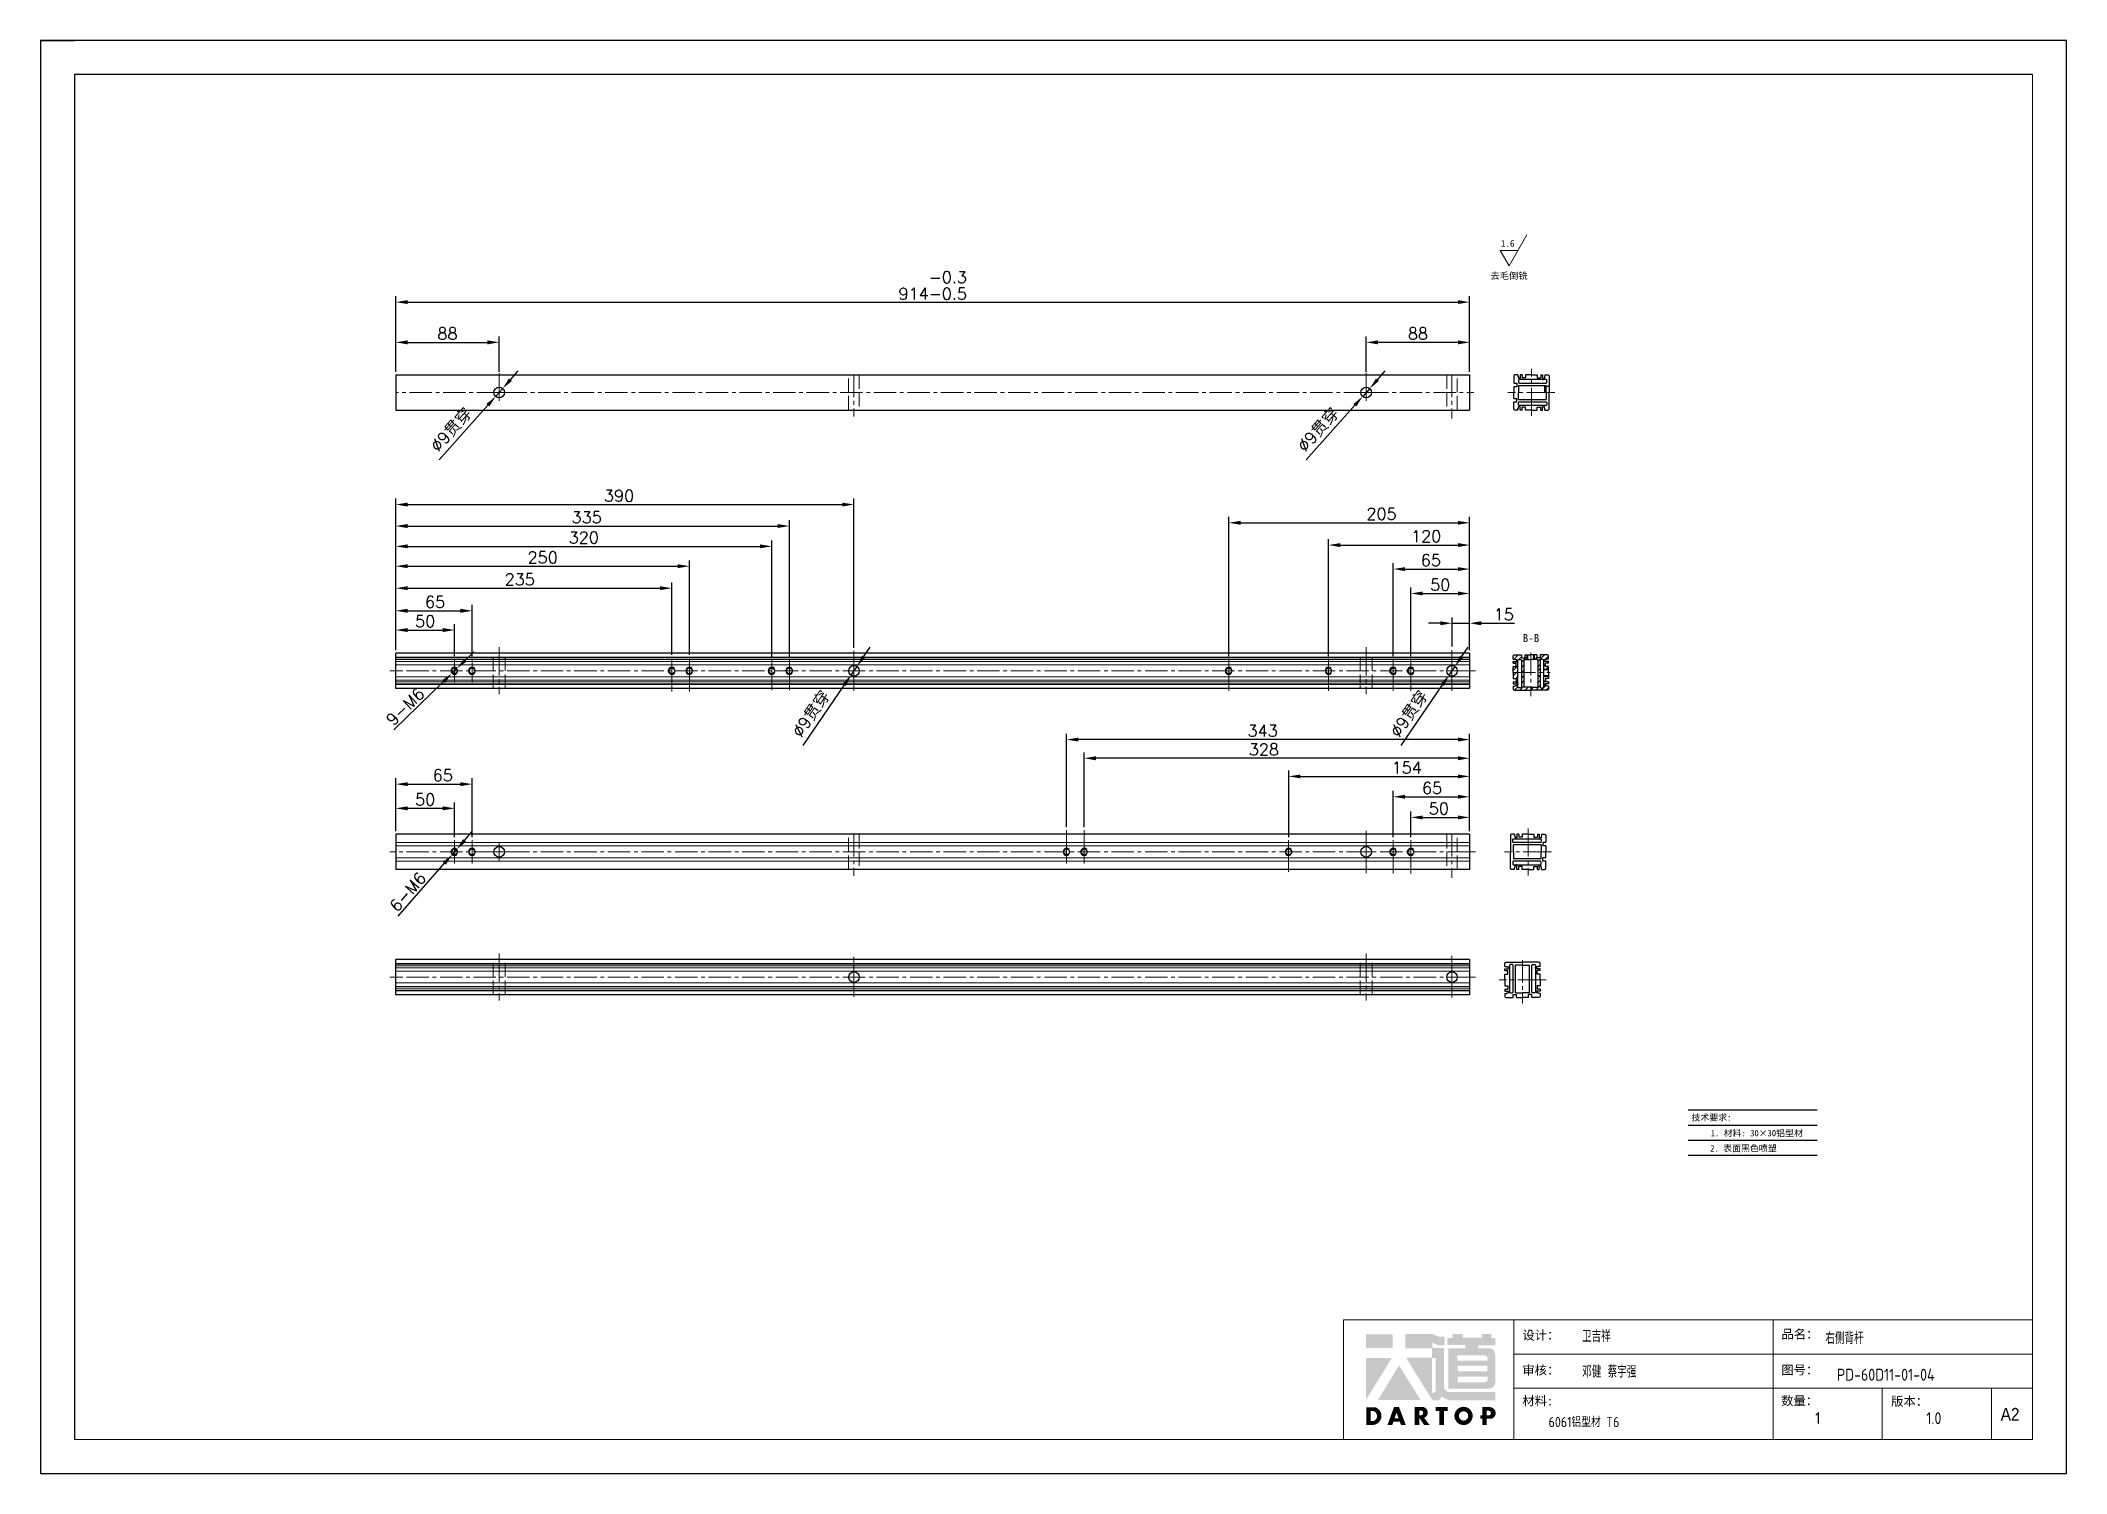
# Model space of a CAD drawing. Header units: millimetres. Extents: x -30327 to 34858, y 4015 to 75103.
# Drawn here: x -510 to 1214, y 60062 to 61281 of the extents above; entities that cross this region are included whole.
import ezdxf
from ezdxf.enums import TextEntityAlignment as Align

# ---------------------------------------------------------------- set-up
doc = ezdxf.new("R2010")
doc.units = ezdxf.units.MM
doc.linetypes.add('ACAD_ISO02W100', pattern=[15, 12, -3])
doc.linetypes.add('CENTER2', pattern=[28.575, 19.05, -3.175, 3.175, -3.175])
doc.layers.add('A-TITLEBLOCK', color=7, linetype='Continuous', lineweight=18)
doc.layers.add('cen', color=1, linetype='CENTER2', lineweight=9)
for name, color, linetype in [('green', 3, 'ACAD_ISO02W100'), ('print', 30, 'Continuous'), ('red', 1, 'CENTER2'), ('yellow', 2, 'Continuous')]:
    doc.layers.add(name, color=color, linetype=linetype)
doc.styles.add('GB', font='GBENOR.SHX', dxfattribs={"bigfont": 'gbcbig.shx'})
doc.styles.add('HZ', font='')
doc.styles.add('SLDTEXTSTYLE0', font='simfang.ttf', dxfattribs={"bigfont": 'bigfont'})
doc.styles.add('SLDTEXTSTYLE1', font='Gothic.ttf', dxfattribs={"width": 0.913})
doc.styles.get("Standard").update_dxf_attribs({"font": 'txt', "bigfont": 'gbcbig.shx'})
doc.styles.get('HZ').set_extended_font_data('SimSun')
doc.dimstyles.new('1-4', dxfattribs={"dimscale": 4, "dimtxt": 2.5, "dimasz": 2.5, "dimexe": 1.25, "dimexo": 0.625, "dimtad": 1, "dimdsep": 46, "dimtxsty": 'Standard', "dimcen": 2.5, "dimadec": 0, "dimazin": 0, "dimtfac": 1, "dimtmove": 0, "dimatfit": 3, "dimfxl": 0, "dimarcsym": 0})

msp = doc.modelspace()

# ---------------------------------------------------------------- texts
at = {"style": 'HZ'}
for s, height, p in [('技术要求:', 5.41769, (911.7698, 60364.938)), ('     1. 材料: 30×30铝型材  ', 5.417685, (944.8135, 60351.5931)), ('    2. 表面黑色喷塑          ', 5.417685, (950.0193, 60338.6939))]:
    msp.add_text(s, height=height, dxfattribs=at).set_placement(p, align=Align.MIDDLE_CENTER)
at = {"layer": 'yellow', "lineweight": 9, "style": 'HZ'}
for s, height, p in [('1.6', 5.66466, (732.5007, 61105.8808)), ('去毛倒铣', 5.66466, (723.5405, 61078.3046)), ('B-B', 6.92396, (751.0717, 60769.389))]:
    msp.add_text(s, height=height, dxfattribs=at).set_placement(p)

# ---------------------------------------------------------------- blocks, each defined once
blk = doc.blocks.new('*D182')
at = {"layer": 'Defpoints', "color": 0, "transparency": 16777216}
for p in [(181.9, 60886.5), (-208.1, 60760), (181.9, 60762.2)]:
    blk.add_point(p, dxfattribs=at)
at = {"layer": 'yellow', "color": 0, "lineweight": -2, "transparency": 16777216}
for p, q in [((-208.1, 60762.5), (-208.1, 60891.5)), ((181.9, 60764.7), (181.9, 60891.5)), ((-198.1, 60886.5), (171.9, 60886.5))]:
    blk.add_line(p, q, dxfattribs=at)
at = {"layer": 'yellow', "color": 0, "transparency": 16777216}
for points in [[(-198.1, 60888.1), (-198.1, 60884.8), (-208.1, 60886.5)], [(171.9, 60888.1), (171.9, 60884.8), (181.9, 60886.5)]]:
    blk.add_solid(points, dxfattribs=at)
at = {"layer": 'yellow', "color": 0, "lineweight": 9, "transparency": 16777216, "insert": (-18.1, 60894), "char_height": 10, "attachment_point": 5}
blk.add_mtext('390', dxfattribs=at)
blk = doc.blocks.new('*D183')
at = {"layer": 'Defpoints', "color": 0, "transparency": 16777216}
for p in [(705.9, 61058.7), (-208.1, 60996.9), (705.9, 60997.5)]:
    blk.add_point(p, dxfattribs=at)
at = {"layer": 'yellow', "color": 0, "lineweight": -2, "transparency": 16777216}
for p, q in [((-208.1, 60999.4), (-208.1, 61063.7)), ((705.9, 61000), (705.9, 61063.7)), ((-198.1, 61058.7), (695.9, 61058.7))]:
    blk.add_line(p, q, dxfattribs=at)
at = {"layer": 'yellow', "color": 0, "transparency": 16777216}
for points in [[(-198.1, 61060.4), (-198.1, 61057.1), (-208.1, 61058.7)], [(695.9, 61060.4), (695.9, 61057.1), (705.9, 61058.7)]]:
    blk.add_solid(points, dxfattribs=at)
at = {"layer": 'yellow', "color": 0, "lineweight": 9, "transparency": 16777216, "insert": (248.9, 61072.9), "char_height": 10, "attachment_point": 5}
blk.add_mtext('914\\S-0.3^ -0.5;', dxfattribs=at)
blk = doc.blocks.new('*D184')
at = {"layer": 'Defpoints', "color": 0, "transparency": 16777216}
for p in [(-123.1, 60978.5), (-117.1, 60985.2)]:
    blk.add_point(p, dxfattribs=at)
at = {"layer": 'yellow', "color": 0, "lineweight": -2, "transparency": 16777216}
for p, q in [((-110.5, 60992.7), (-103.9, 61000.2)), ((-117.1, 60985.2), (-123.1, 60978.5)), ((-171.1, 60924.4), (-129.8, 60971))]:
    blk.add_line(p, q, dxfattribs=at)
at = {"layer": 'yellow', "color": 0, "transparency": 16777216}
for points in [[(-111.8, 60993.8), (-109.3, 60991.6), (-117.1, 60985.2)], [(-131, 60972.1), (-128.5, 60969.9), (-123.1, 60978.5)]]:
    blk.add_solid(points, dxfattribs=at)
at = {"layer": 'yellow', "color": 0, "lineweight": 9, "transparency": 16777216, "insert": (-160.6, 60950), "char_height": 10, "attachment_point": 5, "rotation": 48.4326}
blk.add_mtext('∅9{\\fSimSun|b0|i0|c134|p2;贯穿}', dxfattribs=at)
blk = doc.blocks.new('*D185')
at = {"layer": 'Defpoints', "color": 0, "transparency": 16777216}
for p in [(-160.1, 60588.7), (-156.2, 60593.2)]:
    blk.add_point(p, dxfattribs=at)
at = {"layer": 'yellow', "color": 0, "lineweight": -2, "transparency": 16777216}
for p, q in [((-149.6, 60600.7), (-143, 60608.3)), ((-206, 60536.3), (-166.7, 60581.2)), ((-156.2, 60593.2), (-160.1, 60588.7))]:
    blk.add_line(p, q, dxfattribs=at)
at = {"layer": 'yellow', "color": 0, "transparency": 16777216}
for points in [[(-150.8, 60601.8), (-148.3, 60599.6), (-156.2, 60593.2)], [(-168, 60582.3), (-165.4, 60580.1), (-160.1, 60588.7)]]:
    blk.add_solid(points, dxfattribs=at)
at = {"layer": 'yellow', "color": 0, "lineweight": 9, "transparency": 16777216, "insert": (-197.9, 60556.9), "char_height": 10, "attachment_point": 5, "rotation": 48.7773}
blk.add_mtext('6-M6', dxfattribs=at)
blk = doc.blocks.new('*D186')
at = {"layer": 'Defpoints', "color": 0, "transparency": 16777216}
for p in [(-160.3, 60742.9), (-156, 60747.1)]:
    blk.add_point(p, dxfattribs=at)
at = {"layer": 'yellow', "color": 0, "lineweight": -2, "transparency": 16777216}
for p, q in [((-148.8, 60754.1), (-141.7, 60761.1)), ((-209.7, 60694.7), (-167.4, 60735.9)), ((-156, 60747.1), (-160.3, 60742.9))]:
    blk.add_line(p, q, dxfattribs=at)
at = {"layer": 'yellow', "color": 0, "transparency": 16777216}
for points in [[(-150, 60755.3), (-147.7, 60752.9), (-156, 60747.1)], [(-168.6, 60737.1), (-166.3, 60734.7), (-160.3, 60742.9)]]:
    blk.add_solid(points, dxfattribs=at)
at = {"layer": 'yellow', "color": 0, "lineweight": 9, "transparency": 16777216, "insert": (-200, 60714.6), "char_height": 10, "attachment_point": 5, "rotation": 44.2654}
blk.add_mtext('9-M6', dxfattribs=at)
blk = doc.blocks.new('*D187')
at = {"layer": 'Defpoints', "color": 0, "transparency": 16777216}
for p in [(179.3, 60741.3), (184.4, 60748.7)]:
    blk.add_point(p, dxfattribs=at)
at = {"layer": 'yellow', "color": 0, "lineweight": -2, "transparency": 16777216}
for p, q in [((190.1, 60757), (195.7, 60765.2)), ((184.4, 60748.7), (179.3, 60741.3)), ((138.5, 60681.6), (173.7, 60733))]:
    blk.add_line(p, q, dxfattribs=at)
at = {"layer": 'yellow', "color": 0, "transparency": 16777216}
for points in [[(188.7, 60757.9), (191.4, 60756), (184.4, 60748.7)], [(172.3, 60734), (175.1, 60732.1), (179.3, 60741.3)]]:
    blk.add_solid(points, dxfattribs=at)
at = {"layer": 'yellow', "color": 0, "lineweight": 9, "transparency": 16777216, "insert": (145.7, 60708.3), "char_height": 10, "attachment_point": 5, "rotation": 55.6331}
blk.add_mtext('∅9{\\fSimSun|b0|i0|c134|p2;贯穿}', dxfattribs=at)
blk = doc.blocks.new('*D138')
at = {"layer": 'Defpoints', "color": 0, "transparency": 16777216}
for p in [(-120.1, 61024.5), (-208.1, 60996.9), (-120.1, 60996.9)]:
    blk.add_point(p, dxfattribs=at)
at = {"layer": 'yellow', "color": 0, "lineweight": -2, "transparency": 16777216}
for p, q in [((-208.1, 60999.4), (-208.1, 61029.5)), ((-120.1, 60999.4), (-120.1, 61029.5)), ((-198.1, 61024.5), (-130.1, 61024.5))]:
    blk.add_line(p, q, dxfattribs=at)
at = {"layer": 'yellow', "color": 0, "transparency": 16777216}
for points in [[(-198.1, 61026.2), (-198.1, 61022.8), (-208.1, 61024.5)], [(-130.1, 61026.2), (-130.1, 61022.8), (-120.1, 61024.5)]]:
    blk.add_solid(points, dxfattribs=at)
at = {"layer": 'yellow', "color": 0, "lineweight": 9, "transparency": 16777216, "insert": (-164.1, 61032), "char_height": 10, "attachment_point": 5}
blk.add_mtext('88', dxfattribs=at)
blk = doc.blocks.new('*D139')
at = {"layer": 'Defpoints', "color": 0, "transparency": 16777216}
for p in [(-158.1, 60779.7), (-208.1, 60760), (-158.1, 60755)]:
    blk.add_point(p, dxfattribs=at)
at = {"layer": 'yellow', "color": 0, "lineweight": -2, "transparency": 16777216}
for p, q in [((-208.1, 60762.5), (-208.1, 60784.7)), ((-198.1, 60779.7), (-168.1, 60779.7)), ((-158.1, 60757.5), (-158.1, 60784.7))]:
    blk.add_line(p, q, dxfattribs=at)
at = {"layer": 'yellow', "color": 0, "transparency": 16777216}
for points in [[(-198.1, 60781.4), (-198.1, 60778), (-208.1, 60779.7)], [(-168.1, 60781.4), (-168.1, 60778), (-158.1, 60779.7)]]:
    blk.add_solid(points, dxfattribs=at)
at = {"layer": 'yellow', "color": 0, "lineweight": 9, "transparency": 16777216, "insert": (-183.1, 60787.2), "char_height": 10, "attachment_point": 5}
blk.add_mtext('50', dxfattribs=at)
blk = doc.blocks.new('*D140')
at = {"layer": 'Defpoints', "color": 0, "transparency": 16777216}
for p in [(41.9, 60834), (-208.1, 60760), (41.9, 60756)]:
    blk.add_point(p, dxfattribs=at)
at = {"layer": 'yellow', "color": 0, "lineweight": -2, "transparency": 16777216}
for p, q in [((-208.1, 60762.5), (-208.1, 60839)), ((41.9, 60758.5), (41.9, 60839)), ((-198.1, 60834), (31.9, 60834))]:
    blk.add_line(p, q, dxfattribs=at)
at = {"layer": 'yellow', "color": 0, "transparency": 16777216}
for points in [[(-198.1, 60835.7), (-198.1, 60832.4), (-208.1, 60834)], [(31.9, 60835.7), (31.9, 60832.4), (41.9, 60834)]]:
    blk.add_solid(points, dxfattribs=at)
at = {"layer": 'yellow', "color": 0, "lineweight": 9, "transparency": 16777216, "insert": (-83.1, 60841.5), "char_height": 10, "attachment_point": 5}
blk.add_mtext('250', dxfattribs=at)
blk = doc.blocks.new('*D141')
at = {"layer": 'Defpoints', "color": 0, "transparency": 16777216}
for p in [(111.9, 60850.9), (-208.1, 60760), (111.9, 60754.5)]:
    blk.add_point(p, dxfattribs=at)
at = {"layer": 'yellow', "color": 0, "lineweight": -2, "transparency": 16777216}
for p, q in [((-208.1, 60762.5), (-208.1, 60855.9)), ((111.9, 60757), (111.9, 60855.9)), ((-198.1, 60850.9), (101.9, 60850.9))]:
    blk.add_line(p, q, dxfattribs=at)
at = {"layer": 'yellow', "color": 0, "transparency": 16777216}
for points in [[(-198.1, 60852.6), (-198.1, 60849.3), (-208.1, 60850.9)], [(101.9, 60852.6), (101.9, 60849.3), (111.9, 60850.9)]]:
    blk.add_solid(points, dxfattribs=at)
at = {"layer": 'yellow', "color": 0, "lineweight": 9, "transparency": 16777216, "insert": (-48.1, 60858.4), "char_height": 10, "attachment_point": 5}
blk.add_mtext('320', dxfattribs=at)
blk = doc.blocks.new('*D142')
at = {"layer": 'Defpoints', "color": 0, "transparency": 16777216}
for p in [(-158.1, 60628), (-208.1, 60606), (-158.1, 60601)]:
    blk.add_point(p, dxfattribs=at)
at = {"layer": 'yellow', "color": 0, "lineweight": -2, "transparency": 16777216}
for p, q in [((-208.1, 60608.5), (-208.1, 60633)), ((-158.1, 60603.5), (-158.1, 60633)), ((-198.1, 60628), (-168.1, 60628))]:
    blk.add_line(p, q, dxfattribs=at)
at = {"layer": 'yellow', "color": 0, "transparency": 16777216}
for points in [[(-198.1, 60629.7), (-198.1, 60626.3), (-208.1, 60628)], [(-168.1, 60629.7), (-168.1, 60626.3), (-158.1, 60628)]]:
    blk.add_solid(points, dxfattribs=at)
at = {"layer": 'yellow', "color": 0, "lineweight": 9, "transparency": 16777216, "insert": (-183.1, 60635.5), "char_height": 10, "attachment_point": 5}
blk.add_mtext('50', dxfattribs=at)
blk = doc.blocks.new('*D143')
at = {"layer": 'Defpoints', "color": 0, "transparency": 16777216}
for p in [(377.9, 60670.6), (377.9, 60609.5), (705.9, 60608.5)]:
    blk.add_point(p, dxfattribs=at)
at = {"layer": 'yellow', "color": 0, "lineweight": -2, "transparency": 16777216}
for p, q in [((377.9, 60612), (377.9, 60675.6)), ((695.9, 60670.6), (387.9, 60670.6)), ((705.9, 60611), (705.9, 60675.6))]:
    blk.add_line(p, q, dxfattribs=at)
at = {"layer": 'yellow', "color": 0, "transparency": 16777216}
for points in [[(387.9, 60672.3), (387.9, 60668.9), (377.9, 60670.6)], [(695.9, 60672.3), (695.9, 60668.9), (705.9, 60670.6)]]:
    blk.add_solid(points, dxfattribs=at)
at = {"layer": 'yellow', "color": 0, "lineweight": 9, "transparency": 16777216, "insert": (530.8, 60678.1), "char_height": 10, "attachment_point": 5}
blk.add_mtext('328', dxfattribs=at)
blk = doc.blocks.new('*D144')
at = {"layer": 'Defpoints', "color": 0, "transparency": 16777216}
for p in [(617.9, 61024.5), (617.9, 60996.9), (705.9, 60996.9)]:
    blk.add_point(p, dxfattribs=at)
at = {"layer": 'yellow', "color": 0, "lineweight": -2, "transparency": 16777216}
for p, q in [((617.9, 60999.4), (617.9, 61029.5)), ((705.9, 60999.4), (705.9, 61029.5)), ((695.9, 61024.5), (627.9, 61024.5))]:
    blk.add_line(p, q, dxfattribs=at)
at = {"layer": 'yellow', "color": 0, "transparency": 16777216}
for points in [[(627.9, 61026.2), (627.9, 61022.8), (617.9, 61024.5)], [(695.9, 61026.2), (695.9, 61022.8), (705.9, 61024.5)]]:
    blk.add_solid(points, dxfattribs=at)
at = {"layer": 'yellow', "color": 0, "lineweight": 9, "transparency": 16777216, "insert": (661.9, 61032), "char_height": 10, "attachment_point": 5}
blk.add_mtext('88', dxfattribs=at)
blk = doc.blocks.new('*D145')
at = {"layer": 'Defpoints', "color": 0, "transparency": 16777216}
for p in [(705.9, 60620.3), (655.9, 60601), (705.9, 60606)]:
    blk.add_point(p, dxfattribs=at)
at = {"layer": 'yellow', "color": 0, "lineweight": -2, "transparency": 16777216}
for p, q in [((655.9, 60603.5), (655.9, 60625.3)), ((665.9, 60620.3), (695.9, 60620.3)), ((705.9, 60608.5), (705.9, 60625.3))]:
    blk.add_line(p, q, dxfattribs=at)
at = {"layer": 'yellow', "color": 0, "transparency": 16777216}
for points in [[(665.9, 60621.9), (665.9, 60618.6), (655.9, 60620.3)], [(695.9, 60621.9), (695.9, 60618.6), (705.9, 60620.3)]]:
    blk.add_solid(points, dxfattribs=at)
at = {"layer": 'yellow', "color": 0, "lineweight": 9, "transparency": 16777216, "insert": (679.7, 60627.8), "char_height": 10, "attachment_point": 5}
blk.add_mtext('50', dxfattribs=at)
blk = doc.blocks.new('*D146')
at = {"layer": 'Defpoints', "color": 0, "transparency": 16777216}
for p in [(705.9, 60785.5), (690.9, 60763.1), (705.9, 60760)]:
    blk.add_point(p, dxfattribs=at)
at = {"layer": 'yellow', "color": 0, "lineweight": -2, "transparency": 16777216}
for p, q in [((680.9, 60785.5), (670.9, 60785.5)), ((690.9, 60765.6), (690.9, 60790.5)), ((690.9, 60785.5), (705.9, 60785.5)), ((705.9, 60762.5), (705.9, 60790.5)), ((715.9, 60785.5), (744.2, 60785.5))]:
    blk.add_line(p, q, dxfattribs=at)
at = {"layer": 'yellow', "color": 0, "transparency": 16777216}
for points in [[(680.9, 60787.2), (680.9, 60783.8), (690.9, 60785.5)], [(715.9, 60787.2), (715.9, 60783.8), (705.9, 60785.5)]]:
    blk.add_solid(points, dxfattribs=at)
at = {"layer": 'yellow', "color": 0, "lineweight": 9, "transparency": 16777216, "insert": (735, 60793), "char_height": 10, "attachment_point": 5}
blk.add_mtext('15', dxfattribs=at)
blk = doc.blocks.new('*D147')
at = {"layer": 'Defpoints', "color": 0, "transparency": 16777216}
for p in [(705.9, 60810.8), (655.9, 60755), (705.9, 60760.6)]:
    blk.add_point(p, dxfattribs=at)
at = {"layer": 'yellow', "color": 0, "lineweight": -2, "transparency": 16777216}
for p, q in [((655.9, 60757.5), (655.9, 60815.8)), ((665.9, 60810.8), (695.9, 60810.8)), ((705.9, 60763.1), (705.9, 60815.8))]:
    blk.add_line(p, q, dxfattribs=at)
at = {"layer": 'yellow', "color": 0, "transparency": 16777216}
for points in [[(665.9, 60812.5), (665.9, 60809.2), (655.9, 60810.8)], [(695.9, 60812.5), (695.9, 60809.2), (705.9, 60810.8)]]:
    blk.add_solid(points, dxfattribs=at)
at = {"layer": 'yellow', "color": 0, "lineweight": 9, "transparency": 16777216, "insert": (680.9, 60818.3), "char_height": 10, "attachment_point": 5}
blk.add_mtext('50', dxfattribs=at)
blk = doc.blocks.new('*D415')
at = {"layer": 'Defpoints', "color": 0, "transparency": 16777216}
for p in [(614.9, 60978.5), (620.9, 60985.2)]:
    blk.add_point(p, dxfattribs=at)
at = {"layer": 'yellow', "color": 0, "lineweight": -2, "transparency": 16777216}
for p, q in [((627.5, 60992.7), (634.1, 61000.2)), ((620.9, 60985.2), (614.9, 60978.5)), ((566.9, 60924.4), (608.2, 60971))]:
    blk.add_line(p, q, dxfattribs=at)
at = {"layer": 'yellow', "color": 0, "transparency": 16777216}
for points in [[(626.2, 60993.8), (628.7, 60991.6), (620.9, 60985.2)], [(607, 60972.1), (609.5, 60969.9), (614.9, 60978.5)]]:
    blk.add_solid(points, dxfattribs=at)
at = {"layer": 'yellow', "color": 0, "lineweight": 9, "transparency": 16777216, "insert": (577.4, 60950), "char_height": 10, "attachment_point": 5, "rotation": 48.4326}
blk.add_mtext('∅9{\\fSimSun|b0|i0|c134|p2;贯穿}', dxfattribs=at)
blk = doc.blocks.new('*D416')
at = {"layer": 'Defpoints', "color": 0, "transparency": 16777216}
for p in [(688.3, 60741.3), (693.4, 60748.7)]:
    blk.add_point(p, dxfattribs=at)
at = {"layer": 'yellow', "color": 0, "lineweight": -2, "transparency": 16777216}
for p, q in [((699.1, 60757), (704.7, 60765.2)), ((693.4, 60748.7), (688.3, 60741.3)), ((647.5, 60681.6), (682.7, 60733))]:
    blk.add_line(p, q, dxfattribs=at)
at = {"layer": 'yellow', "color": 0, "transparency": 16777216}
for points in [[(697.7, 60757.9), (700.4, 60756), (693.4, 60748.7)], [(681.3, 60734), (684.1, 60732.1), (688.3, 60741.3)]]:
    blk.add_solid(points, dxfattribs=at)
at = {"layer": 'yellow', "color": 0, "lineweight": 9, "transparency": 16777216, "insert": (654.7, 60708.3), "char_height": 10, "attachment_point": 5, "rotation": 55.6331}
blk.add_mtext('∅9{\\fSimSun|b0|i0|c134|p2;贯穿}', dxfattribs=at)
blk = doc.blocks.new('*D417')
at = {"layer": 'Defpoints', "color": 0, "transparency": 16777216}
for p in [(-143.1, 60796.1), (-208.1, 60760), (-143.1, 60755)]:
    blk.add_point(p, dxfattribs=at)
at = {"layer": 'yellow', "color": 0, "lineweight": -2, "transparency": 16777216}
for p, q in [((-208.1, 60762.5), (-208.1, 60801.1)), ((-198.1, 60796.1), (-153.1, 60796.1)), ((-143.1, 60757.5), (-143.1, 60801.1))]:
    blk.add_line(p, q, dxfattribs=at)
at = {"layer": 'yellow', "color": 0, "transparency": 16777216}
for points in [[(-198.1, 60797.8), (-198.1, 60794.4), (-208.1, 60796.1)], [(-153.1, 60797.8), (-153.1, 60794.4), (-143.1, 60796.1)]]:
    blk.add_solid(points, dxfattribs=at)
at = {"layer": 'yellow', "color": 0, "lineweight": 9, "transparency": 16777216, "insert": (-174.7, 60803.6), "char_height": 10, "attachment_point": 5}
blk.add_mtext('65', dxfattribs=at)
blk = doc.blocks.new('*D418')
at = {"layer": 'Defpoints', "color": 0, "transparency": 16777216}
for p in [(26.9, 60815.3), (-208.1, 60760), (26.9, 60756)]:
    blk.add_point(p, dxfattribs=at)
at = {"layer": 'yellow', "color": 0, "lineweight": -2, "transparency": 16777216}
for p, q in [((-208.1, 60762.5), (-208.1, 60820.3)), ((26.9, 60758.5), (26.9, 60820.3)), ((-198.1, 60815.3), (16.9, 60815.3))]:
    blk.add_line(p, q, dxfattribs=at)
at = {"layer": 'yellow', "color": 0, "transparency": 16777216}
for points in [[(-198.1, 60817), (-198.1, 60813.7), (-208.1, 60815.3)], [(16.9, 60817), (16.9, 60813.7), (26.9, 60815.3)]]:
    blk.add_solid(points, dxfattribs=at)
at = {"layer": 'yellow', "color": 0, "lineweight": 9, "transparency": 16777216, "insert": (-102.6, 60822.8), "char_height": 10, "attachment_point": 5}
blk.add_mtext('235', dxfattribs=at)
blk = doc.blocks.new('*D419')
at = {"layer": 'Defpoints', "color": 0, "transparency": 16777216}
for p in [(126.9, 60868.2), (-208.1, 60760), (126.9, 60754.5)]:
    blk.add_point(p, dxfattribs=at)
at = {"layer": 'yellow', "color": 0, "lineweight": -2, "transparency": 16777216}
for p, q in [((-208.1, 60762.5), (-208.1, 60873.2)), ((126.9, 60757), (126.9, 60873.2)), ((-198.1, 60868.2), (116.9, 60868.2))]:
    blk.add_line(p, q, dxfattribs=at)
at = {"layer": 'yellow', "color": 0, "transparency": 16777216}
for points in [[(-198.1, 60869.9), (-198.1, 60866.5), (-208.1, 60868.2)], [(116.9, 60869.9), (116.9, 60866.5), (126.9, 60868.2)]]:
    blk.add_solid(points, dxfattribs=at)
at = {"layer": 'yellow', "color": 0, "lineweight": 9, "transparency": 16777216, "insert": (-45.6, 60875.7), "char_height": 10, "attachment_point": 5}
blk.add_mtext('335', dxfattribs=at)
blk = doc.blocks.new('*D420')
at = {"layer": 'Defpoints', "color": 0, "transparency": 16777216}
for p in [(705.9, 60831.6), (640.9, 60755), (705.9, 60760)]:
    blk.add_point(p, dxfattribs=at)
at = {"layer": 'yellow', "color": 0, "lineweight": -2, "transparency": 16777216}
for p, q in [((640.9, 60757.5), (640.9, 60836.6)), ((650.9, 60831.6), (695.9, 60831.6)), ((705.9, 60762.5), (705.9, 60836.6))]:
    blk.add_line(p, q, dxfattribs=at)
at = {"layer": 'yellow', "color": 0, "transparency": 16777216}
for points in [[(650.9, 60833.2), (650.9, 60829.9), (640.9, 60831.6)], [(695.9, 60833.2), (695.9, 60829.9), (705.9, 60831.6)]]:
    blk.add_solid(points, dxfattribs=at)
at = {"layer": 'yellow', "color": 0, "lineweight": 9, "transparency": 16777216, "insert": (672.9, 60839.1), "char_height": 10, "attachment_point": 5}
blk.add_mtext('65', dxfattribs=at)
blk = doc.blocks.new('*D421')
at = {"layer": 'Defpoints', "color": 0, "transparency": 16777216}
for p in [(-143.1, 60648.6), (-208.1, 60608.5), (-143.1, 60601)]:
    blk.add_point(p, dxfattribs=at)
at = {"layer": 'yellow', "color": 0, "lineweight": -2, "transparency": 16777216}
for p, q in [((-208.1, 60611), (-208.1, 60653.6)), ((-198.1, 60648.6), (-153.1, 60648.6)), ((-143.1, 60603.5), (-143.1, 60653.6))]:
    blk.add_line(p, q, dxfattribs=at)
at = {"layer": 'yellow', "color": 0, "transparency": 16777216}
for points in [[(-198.1, 60650.2), (-198.1, 60646.9), (-208.1, 60648.6)], [(-153.1, 60650.2), (-153.1, 60646.9), (-143.1, 60648.6)]]:
    blk.add_solid(points, dxfattribs=at)
at = {"layer": 'yellow', "color": 0, "lineweight": 9, "transparency": 16777216, "insert": (-168.1, 60656.1), "char_height": 10, "attachment_point": 5}
blk.add_mtext('65', dxfattribs=at)
blk = doc.blocks.new('*D422')
at = {"layer": 'Defpoints', "color": 0, "transparency": 16777216}
for p in [(705.9, 60637.8), (640.9, 60601), (705.9, 60606)]:
    blk.add_point(p, dxfattribs=at)
at = {"layer": 'yellow', "color": 0, "lineweight": -2, "transparency": 16777216}
for p, q in [((640.9, 60603.5), (640.9, 60642.8)), ((650.9, 60637.8), (695.9, 60637.8)), ((705.9, 60608.5), (705.9, 60642.8))]:
    blk.add_line(p, q, dxfattribs=at)
at = {"layer": 'yellow', "color": 0, "transparency": 16777216}
for points in [[(650.9, 60639.5), (650.9, 60636.2), (640.9, 60637.8)], [(695.9, 60639.5), (695.9, 60636.2), (705.9, 60637.8)]]:
    blk.add_solid(points, dxfattribs=at)
at = {"layer": 'yellow', "color": 0, "lineweight": 9, "transparency": 16777216, "insert": (673.9, 60645.3), "char_height": 10, "attachment_point": 5}
blk.add_mtext('65', dxfattribs=at)
blk = doc.blocks.new('*D423')
at = {"layer": 'Defpoints', "color": 0, "transparency": 16777216}
for p in [(362.9, 60686.5), (362.9, 60609.5), (705.9, 60608.5)]:
    blk.add_point(p, dxfattribs=at)
at = {"layer": 'yellow', "color": 0, "lineweight": -2, "transparency": 16777216}
for p, q in [((362.9, 60612), (362.9, 60691.5)), ((695.9, 60686.5), (372.9, 60686.5)), ((705.9, 60611), (705.9, 60691.5))]:
    blk.add_line(p, q, dxfattribs=at)
at = {"layer": 'yellow', "color": 0, "transparency": 16777216}
for points in [[(372.9, 60688.2), (372.9, 60684.8), (362.9, 60686.5)], [(695.9, 60688.2), (695.9, 60684.8), (705.9, 60686.5)]]:
    blk.add_solid(points, dxfattribs=at)
at = {"layer": 'yellow', "color": 0, "lineweight": 9, "transparency": 16777216, "insert": (529.7, 60694), "char_height": 10, "attachment_point": 5}
blk.add_mtext('343', dxfattribs=at)
blk = doc.blocks.new('*D542')
at = {"layer": 'Defpoints', "color": 0, "transparency": 16777216}
for p in [(705.9, 60655.2), (551.9, 60601), (705.9, 60606)]:
    blk.add_point(p, dxfattribs=at)
at = {"layer": 'yellow', "color": 0, "lineweight": -2, "transparency": 16777216}
for p, q in [((551.9, 60603.5), (551.9, 60660.2)), ((561.9, 60655.2), (695.9, 60655.2)), ((705.9, 60608.5), (705.9, 60660.2))]:
    blk.add_line(p, q, dxfattribs=at)
at = {"layer": 'yellow', "color": 0, "transparency": 16777216}
for points in [[(561.9, 60656.8), (561.9, 60653.5), (551.9, 60655.2)], [(695.9, 60656.8), (695.9, 60653.5), (705.9, 60655.2)]]:
    blk.add_solid(points, dxfattribs=at)
at = {"layer": 'yellow', "color": 0, "lineweight": 9, "transparency": 16777216, "insert": (652.4, 60662.7), "char_height": 10, "attachment_point": 5}
blk.add_mtext('154', dxfattribs=at)
blk = doc.blocks.new('*D797')
at = {"layer": 'Defpoints', "color": 0, "transparency": 16777216}
for p in [(705.9, 60852), (585.9, 60755), (705.9, 60760)]:
    blk.add_point(p, dxfattribs=at)
at = {"layer": 'yellow', "color": 0, "lineweight": -2, "transparency": 16777216}
for p, q in [((585.9, 60757.5), (585.9, 60857)), ((705.9, 60762.5), (705.9, 60857)), ((595.9, 60852), (695.9, 60852))]:
    blk.add_line(p, q, dxfattribs=at)
at = {"layer": 'yellow', "color": 0, "transparency": 16777216}
for points in [[(595.9, 60853.7), (595.9, 60850.3), (585.9, 60852)], [(695.9, 60853.7), (695.9, 60850.3), (705.9, 60852)]]:
    blk.add_solid(points, dxfattribs=at)
at = {"layer": 'yellow', "color": 0, "lineweight": 9, "transparency": 16777216, "insert": (668.9, 60859.5), "char_height": 10, "attachment_point": 5}
blk.add_mtext('120', dxfattribs=at)
blk = doc.blocks.new('*D798')
at = {"layer": 'Defpoints', "color": 0, "transparency": 16777216}
for p in [(705.9, 60871), (500.9, 60755), (705.9, 60760)]:
    blk.add_point(p, dxfattribs=at)
at = {"layer": 'yellow', "color": 0, "lineweight": -2, "transparency": 16777216}
for p, q in [((500.9, 60757.5), (500.9, 60876)), ((705.9, 60762.5), (705.9, 60876)), ((510.9, 60871), (695.9, 60871))]:
    blk.add_line(p, q, dxfattribs=at)
at = {"layer": 'yellow', "color": 0, "transparency": 16777216}
for points in [[(510.9, 60872.6), (510.9, 60869.3), (500.9, 60871)], [(695.9, 60872.6), (695.9, 60869.3), (705.9, 60871)]]:
    blk.add_solid(points, dxfattribs=at)
at = {"layer": 'yellow', "color": 0, "lineweight": 9, "transparency": 16777216, "insert": (630.9, 60878.5), "char_height": 10, "attachment_point": 5}
blk.add_mtext('205', dxfattribs=at)
blk = doc.blocks.new('Dartop Logo')
at = {"true_color": 0xc40018}
h = blk.add_hatch(color=12, dxfattribs=at)
h.set_gradient(color1=(196, 0, 24), color2=(196, 0, 24), tint=1)
h.paths.add_polyline_path([(30.39, -3.87), (33.08, -5.04), (35.99, -5.04), (35.99, -1.19), (33.59, -1.19), (30.46, 0.05), (17.94, 0.05), (17.94, -6.46), (30.12, -6.46), (30.12, -6.59), (30.12, -10.75), (18.31, -10.75), (30.46, -30.31), (32.87, -30.31, 0.279375), (34.63, -28.6), (34.63, -28.51), (34.84, -28.51, 0.143145), (38.15, -30.2), (59.27, -30.2), (59.27, -26.49), (38.06, -26.49, -0.414214), (35.75, -24.18), (35.75, -6.26), (30.39, -6.26)])
h.paths.add_polyline_path([(30.25, -10.84), (31.8, -10.84), (31.8, -26.02, -0.088936), (30.9, -26.94), (30.24, -26.94)], flags=16)
h = blk.add_hatch(color=12, dxfattribs=at)
h.set_gradient(color1=(196, 0, 24), color2=(196, 0, 24), tint=1)
h.paths.add_polyline_path([(59.24, -1.73), (57.36, -1.73), (57.36, 0.06), (53.06, 0.06), (53.06, -1.64), (44.29, -1.64), (44.29, 0.15), (39.7, 0.15), (39.7, -1.67), (37.16, -1.67), (37.16, -4.97), (45.54, -4.97), (45.54, -6.42), (37.73, -6.42), (37.73, -24.88), (56.26, -24.88, 0.414214), (59.15, -21.99), (59.15, -9.35, 0.414214), (56.26, -6.46), (51.36, -6.46), (51.36, -5.03), (59.24, -5.03)])
h.paths.add_polyline_path([(54.21, -9.59, -0.414214), (55.66, -11.04), (55.66, -12.1), (41.79, -12.1), (41.79, -9.59)], flags=16)
h.paths.add_polyline_path([(55.57, -14.33), (55.57, -17.01), (41.88, -17.01), (41.88, -14.33)], flags=16)
h.paths.add_polyline_path([(55.75, -19.43), (55.75, -20.57, -0.414214), (54.3, -22.02), (41.88, -22.02), (41.88, -19.43)], flags=16)
h = blk.add_hatch(color=12, dxfattribs=at)
h.set_gradient(color1=(196, 0, 24), color2=(196, 0, 24), tint=1)
h.paths.add_polyline_path([(12.18, 0), (0, 0), (0, -6.37), (12.18, -6.37)])
h = blk.add_hatch(color=12, dxfattribs=at)
h.set_gradient(color1=(196, 0, 24), color2=(196, 0, 24), tint=1)
h.paths.add_polyline_path([(11.79, -10.83), (0.03, -10.83), (0.03, -30.03)])
h = blk.add_hatch(color=12, dxfattribs=at)
h.set_gradient(color1=(196, 0, 24), color2=(196, 0, 24), tint=1)
h.paths.add_polyline_path([(15.05, -14.31), (5.44, -30.15), (25.01, -30.15)])
at = {"true_color": 0x646464}
h = blk.add_hatch(color=251, dxfattribs=at)
h.set_gradient(color1=(100, 100, 100), color2=(100, 100, 100), tint=1)
h.paths.add_polyline_path([(4.15, -33.43), (0.11, -33.43), (0.11, -41.5), (3.51, -41.5, 0.793016)])
h.paths.add_polyline_path([(3.57, -39.73), (2.16, -39.73), (2.16, -35.19), (3.42, -35.19, -0.671361)], flags=16)
h = blk.add_hatch(color=251, dxfattribs=at)
h.set_gradient(color1=(100, 100, 100), color2=(100, 100, 100), tint=1)
h.paths.add_polyline_path([(15.08, -33.36), (12.78, -33.36), (9.82, -41.51), (12, -41.51), (12.51, -40.06), (15.46, -40.06), (15.99, -41.52), (18.19, -41.52)])
h.paths.add_polyline_path([(14.9, -38.51), (13.07, -38.51), (13.97, -35.95)], flags=16)
h = blk.add_hatch(color=251, dxfattribs=at)
h.set_gradient(color1=(100, 100, 100), color2=(100, 100, 100), tint=1)
h.paths.add_polyline_path([(26.27, -33.36), (22.3, -33.36), (22.3, -41.51), (24.4, -41.51), (24.4, -38.28), (26.55, -41.54), (29.09, -41.54), (26.61, -38.3, 0.744055)])
h.paths.add_polyline_path([(24.38, -37.08), (24.38, -34.94), (25.32, -34.94, -0.796809), (25.3, -37.08)], flags=16)
h = blk.add_hatch(color=251, dxfattribs=at)
h.set_gradient(color1=(100, 100, 100), color2=(100, 100, 100), tint=1)
h.paths.add_polyline_path([(37.44, -33.4), (31.88, -33.4), (31.88, -35.16), (33.61, -35.16), (33.61, -41.52), (35.69, -41.52), (35.69, -35.16), (37.44, -35.16)])
h = blk.add_hatch(color=251, dxfattribs=at)
h.set_gradient(color1=(100, 100, 100), color2=(100, 100, 100), tint=1)
h.paths.add_polyline_path([(40.46, -37.41, 1), (48.83, -37.41, 1)])
h.paths.add_polyline_path([(46.8, -37.41, -1), (42.5, -37.41, -1)], flags=16)
h = blk.add_hatch(color=251, dxfattribs=at)
h.set_gradient(color1=(100, 100, 100), color2=(100, 100, 100), tint=1)
h.paths.add_polyline_path([(56.85, -33.38), (56.73, -33.38), (53.19, -33.38), (53.19, -37.19), (52.26, -37.19), (52.26, -38.73), (53.18, -38.73), (53.18, -41.5), (55.24, -41.5), (55.24, -38.72), (57.51, -38.72, 0.812304)])
h.paths.add_polyline_path([(55.21, -37.18), (55.21, -35.05), (56.39, -35.05, -0.778213), (56.27, -37.18)], flags=16)
blk = doc.blocks.new('DT-A2-TITLE')
for p, q in [((594, 420), (0, 420)), ((0, 420), (0, 420)), ((0, 420), (0, 0)), ((0, 420), (10, 420)), ((594, 0), (594, 420)), ((10, 410), (10, 10)), ((584, 410), (10, 410))]:
    blk.add_line(p, q)
at = {"layer": 'A-TITLEBLOCK', "color": 7}
for p, q in [((584, 410), (584, 10)), ((594, 0), (594, 297)), ((382, 10), (382, 45)), ((584, 45), (382, 45)), ((432, 45), (432, 10)), ((508, 45), (508, 10)), ((584, 35), (432, 35)), ((432, 25), (584.08, 25)), ((540, 10), (540, 25)), ((572, 10), (572, 25)), ((10, 10), (584, 10)), ((0, 0), (594, 0))]:
    blk.add_line(p, q, dxfattribs=at)
at = {"layer": 'A-TITLEBLOCK', "xscale": 0.6400000000000001, "yscale": 0.6400000000000001, "zscale": 0.6400000000000001}
blk.add_blockref('Dartop Logo', (388.65, 40.81), dxfattribs=at)
at = {"style": 'GB'}
for tag, p, height in [('#设计', (451.96, 38.52), 3.5), ('#品名', (523.32, 37.95), 3.5), ('#审核', (451.99, 28.1), 3.5), ('#图号', (526.67, 27.2), 3.5), ('#数量', (520.33, 14.51), 3.5), ('#版本', (552.92, 14.47), 3.5), ('#材料说明', (442.15, 13.59), 3)]:
    blk.add_attdef(tag, p, '', height=height, dxfattribs=at)
at = {"layer": 'A-TITLEBLOCK', "color": 7, "attachment_point": 1}
for s, insert, char_height, style in [('设计：', (434.47, 41.87), 2.646, 'SLDTEXTSTYLE0'), ('品名：', (510.43, 42.19), 2.646, 'SLDTEXTSTYLE0'), ('审核：', (434.47, 31.64), 2.646, 'SLDTEXTSTYLE0'), ('图号：', (510.4, 31.66), 2.646, 'SLDTEXTSTYLE0'), ('材料:', (434.47, 22.62), 2.646, 'SLDTEXTSTYLE0'), ('数量：', (510.35, 22.64), 2.646, 'SLDTEXTSTYLE0'), ('版本：', (542.59, 22.48), 2.646, 'SLDTEXTSTYLE0'), ('A2', (574.7, 19.21), 3.704, 'SLDTEXTSTYLE1')]:
    blk.add_mtext(s, dxfattribs=dict(at, insert=insert, char_height=char_height, style=style))

# ---------------------------------------------------------------- dimensions: what is measured, and where the dimension line sits
at = {"layer": 'yellow', "lineweight": 9}
dim = msp.add_linear_dim(base=(705.8654, 61058.7278), p1=(-208.1346, 60996.8618), p2=(705.8654, 60997.4868), dimstyle='1-4', override={"dimgap": 0.625, "dimtol": 1, "dimlim": 0, "dimtp": -0.3, "dimtm": 0.5}, dxfattribs=at)
dim.commit()
dim.dimension.update_dxf_attribs({"geometry": '*D183', "text_midpoint": (248.8654, 61072.8945)})
for base, p1, p2, picture, middle in [((-120.1346, 61024.4883), (-208.1346, 60996.8618), (-120.1346, 60996.8618), '*D138', (-164.1346, 61024.4883)), ((181.8654, 60886.452), (-208.1346, 60760.0103), (181.8654, 60762.2487), '*D182', (-18.1346, 60886.452)), ((126.8654, 60868.1966), (-208.1346, 60760.0103), (126.8654, 60754.5103), '*D419', (-45.6346, 60868.1966)), ((705.8654, 60870.9535), (500.8654, 60755.0103), (705.8654, 60760.0103), '*D798', (630.942, 60870.9535)), ((705.8654, 60851.9979), (585.8654, 60755.0103), (705.8654, 60760.0103), '*D797', (668.8964, 60851.9979)), ((705.8654, 60831.5613), (640.8654, 60755.0103), (705.8654, 60760.0103), '*D420', (672.8654, 60831.5613)), ((26.8654, 60815.3391), (-208.1346, 60760.0103), (26.8654, 60756.0103), '*D418', (-102.6346, 60815.3391)), ((-143.1346, 60796.0896), (-208.1346, 60760.0103), (-143.1346, 60755.0103), '*D417', (-174.7298, 60796.0896)), ((-158.1346, 60779.6925), (-208.1346, 60760.0103), (-158.1346, 60755.0103), '*D139', (-183.1346, 60779.6925)), ((362.8654, 60686.4902), (705.8654, 60608.4525), (362.8654, 60609.5408), '*D423', (529.6557, 60686.4902)), ((377.8654, 60670.6102), (705.8654, 60608.4525), (377.8654, 60609.5408), '*D143', (530.8266, 60670.6102)), ((705.8654, 60655.1754), (551.8654, 60600.9525), (705.8654, 60605.9525), '*D542', (652.3654, 60655.1754)), ((-143.1346, 60648.5507), (-208.1346, 60608.4525), (-143.1346, 60600.9525), '*D421', (-168.1346, 60648.5507)), ((705.8654, 60637.817), (640.8654, 60600.9525), (705.8654, 60605.9525), '*D422', (673.8654, 60637.817)), ((-158.1346, 60628.0058), (-208.1346, 60605.9525), (-158.1346, 60600.9525), '*D142', (-183.1346, 60628.0058)), ((705.8654, 60620.2546), (655.8654, 60600.9525), (705.8654, 60605.9525), '*D145', (679.7226, 60620.2546))]:
    dim = msp.add_linear_dim(base=base, p1=p1, p2=p2, dimstyle='1-4', dxfattribs=at)
    dim.commit()
    dim.dimension.update_dxf_attribs({"geometry": picture, "text_midpoint": middle, "dimtype": 160})
dim = msp.add_linear_dim(base=(617.8654, 61024.4883), p1=(705.8654, 60996.8618), p2=(617.8654, 60996.8618), angle=180, dimstyle='1-4', dxfattribs=at)
dim.commit()
dim.dimension.update_dxf_attribs({"geometry": '*D144', "text_midpoint": (661.8654, 61024.4883), "dimtype": 160})
for p1, p2, picture, middle in [((-117.1489, 60985.2286), (-123.1204, 60978.4951), '*D184', (-160.5895, 60950.0179)), ((620.8511, 60985.2286), (614.8796, 60978.4951), '*D415', (577.4105, 60950.0179)), ((184.4056, 60748.7248), (179.3252, 60741.2958), '*D187', (145.7209, 60708.3468)), ((693.4056, 60748.7248), (688.3252, 60741.2958), '*D416', (654.7209, 60708.3468))]:
    dim = msp.add_diameter_dim_2p(p1=p1, p2=p2, text='<>{\\fSimSun|b0|i0|c134|p2;贯穿}', dimstyle='1-4', dxfattribs=at)
    dim.commit()
    dim.dimension.update_dxf_attribs({"geometry": picture, "text_midpoint": middle})
for base, p1, p2, picture, middle in [((111.8654, 60850.9445), (-208.1346, 60760.0103), (111.8654, 60754.5103), '*D141', (-48.1346, 60858.4445)), ((41.8654, 60834.0188), (-208.1346, 60760.0103), (41.8654, 60756.0103), '*D140', (-83.1346, 60841.5188)), ((705.8654, 60810.8262), (655.8654, 60755.0103), (705.8654, 60760.6353), '*D147', (680.8654, 60818.3262)), ((705.8654, 60785.5092), (690.8654, 60763.0788), (705.8654, 60760.0103), '*D146', (735.032, 60793.0092))]:
    dim = msp.add_linear_dim(base=base, p1=p1, p2=p2, dimstyle='1-4', dxfattribs=at)
    dim.commit()
    dim.dimension.update_dxf_attribs({"geometry": picture, "text_midpoint": middle})
for p1, p2, text, picture, middle in [((-155.9863, 60747.1042), (-160.283, 60742.9163), '9-M6', '*D186', (-194.7948, 60709.2783)), ((-156.1577, 60593.209), (-160.1116, 60588.6961), '6-M6', '*D185', (-192.3086, 60551.9471))]:
    dim = msp.add_diameter_dim_2p(p1=p1, p2=p2, text=text, dimstyle='1-4', dxfattribs=at)
    dim.commit()
    dim.dimension.update_dxf_attribs({"geometry": picture, "text_midpoint": middle, "dimtype": 163})

# ---------------------------------------------------------------- hatches: boundary and pattern name
at = {"layer": 'yellow', "lineweight": 9}
h = msp.add_hatch(dxfattribs=at)
h.set_pattern_fill('ANSI31', color=256, style=0)
h.set_pattern_definition([(45, (-987.5742, 59787.0484), (-2.245064, 2.245064), [])])
h.paths.add_polyline_path([(754.9953, 60758.5531), (752.9953, 60758.5531), (752.9953, 60756.0531), (749.9953, 60756.0531), (749.9953, 60758.5531), (743.9953, 60758.5531, 0.414213562), (742.9953, 60757.5531), (742.9953, 60755.0531), (744.4953, 60755.0531, 0.414213562), (744.9953, 60754.5531), (745.4953, 60754.5531), (745.9953, 60754.5531), (745.9953, 60753.0531), (742.9953, 60753.0531), (742.9953, 60751.5531), (745.4953, 60751.5531), (745.4953, 60748.5531), (742.9953, 60748.5531), (742.9953, 60743.5531), (746.9953, 60743.5531), (746.9953, 60754.0531, -0.414213562), (747.4953, 60754.5531), (749.4953, 60754.5531, -0.414213562), (749.9953, 60754.0531), (749.9953, 60743.5531), (751.9953, 60743.5531), (751.9953, 60754.5531), (752.9953, 60754.5531), (754.9953, 60754.5531)])
h.paths.add_polyline_path([(772.9953, 60757.5531, 0.414213562), (771.9953, 60758.5531), (765.9953, 60758.5531), (765.9953, 60756.0531), (762.9953, 60756.0531), (762.9953, 60758.5531), (760.9953, 60758.5531), (760.9953, 60754.5531), (762.9953, 60754.5531), (763.9953, 60754.5531), (763.9953, 60746.5531), (765.9953, 60746.5531), (765.9953, 60754.0531, -0.414213562), (766.4953, 60754.5531), (768.4953, 60754.5531, -0.414213562), (768.9953, 60754.0531), (768.9953, 60753.0531), (768.9953, 60746.5531), (772.9953, 60746.5531), (772.9953, 60748.5531), (770.4953, 60748.5531), (770.4953, 60751.5531), (772.9953, 60751.5531), (772.9953, 60753.0531), (769.9953, 60753.0531), (769.9953, 60754.5531), (770.4953, 60754.5531), (770.9953, 60754.5531, 0.414213562), (771.4953, 60755.0531), (772.9953, 60755.0531)])
h.paths.add_polyline_path([(760.9953, 60758.5531), (760.4953, 60758.5531), (760.4953, 60754.5531), (760.9953, 60754.5531)])
h.paths.add_polyline_path([(755.4953, 60758.5531), (754.9953, 60758.5531), (754.9953, 60754.5531), (755.4953, 60754.5531)])
h.paths.add_polyline_path([(765.9953, 60746.5531), (763.9953, 60746.5531), (763.9953, 60746.0531), (765.9953, 60746.0531)])
h.paths.add_polyline_path([(772.9953, 60746.5531), (768.9953, 60746.5531), (768.9953, 60746.0531), (772.9953, 60746.0531)])
h.paths.add_polyline_path([(772.9953, 60741.0531), (768.9953, 60741.0531), (768.9953, 60740.5531), (772.9953, 60740.5531)])
h.paths.add_polyline_path([(765.9953, 60741.0531), (763.9953, 60741.0531), (763.9953, 60740.5531), (765.9953, 60740.5531)])
h.paths.add_polyline_path([(765.9953, 60740.5531), (763.9953, 60740.5531), (763.9953, 60731.0531), (757.9953, 60731.0531), (757.9953, 60728.5531), (771.9953, 60728.5531, 0.414213562), (772.9953, 60729.5531), (772.9953, 60732.0531), (771.4953, 60732.0531, 0.414213562), (770.9953, 60732.5531), (770.4953, 60732.5531), (769.9953, 60732.5531), (769.9953, 60734.0531), (772.9953, 60734.0531), (772.9953, 60735.5531), (770.4953, 60735.5531), (770.4953, 60738.5531), (772.9953, 60738.5531), (772.9953, 60740.5531), (768.9953, 60740.5531), (768.9953, 60731.0531, -0.414213562), (768.4953, 60730.5531), (766.4953, 60730.5531, -0.414213562), (765.9953, 60731.0531)])
h.paths.add_polyline_path([(751.9953, 60743.5531), (749.9953, 60743.5531), (749.9953, 60731.0531, -0.414213562), (749.4953, 60730.5531), (747.4953, 60730.5531, -0.414213562), (746.9953, 60731.0531), (746.9953, 60743.5531), (742.9953, 60743.5531), (742.9953, 60738.5531), (745.4953, 60738.5531), (745.4953, 60735.5531), (742.9953, 60735.5531), (742.9953, 60734.0531), (745.9953, 60734.0531), (745.9953, 60732.5531), (745.4953, 60732.5531), (744.9953, 60732.5531, 0.414213562), (744.4953, 60732.0531), (742.9953, 60732.0531), (742.9953, 60729.5531, 0.414213562), (743.9953, 60728.5531), (757.9953, 60728.5531), (757.9953, 60731.0531), (751.9953, 60731.0531)])

# ---------------------------------------------------------------- linework, layer by layer
for p, q in [((-208.1346, 60996.8618), (-208.1346, 60966.8618)), ((705.8654, 60996.8618), (705.8654, 60966.8618)), ((747.0105, 60996.8618), (747.0105, 60995.3618)), ((747.5105, 60994.3618), (747.5105, 60993.8618)), ((749.0105, 60993.8618), (747.5105, 60993.8618)), ((749.0105, 60992.8618), (748.0105, 60992.8618)), ((749.0105, 60996.8618), (749.0105, 60993.8618)), ((750.5105, 60996.8618), (749.0105, 60996.8618)), ((750.5105, 60996.8618), (750.5105, 60994.3618)), ((753.5105, 60994.3618), (750.5105, 60994.3618)), ((753.5105, 60996.8618), (753.5105, 60994.3618)), ((758.5105, 60996.8618), (753.5105, 60996.8618)), ((758.5105, 60996.8618), (763.5105, 60996.8618)), ((763.5105, 60996.8618), (763.5105, 60994.3618)), ((763.5105, 60994.3618), (766.5105, 60994.3618)), ((766.5105, 60996.8618), (766.5105, 60994.3618)), ((766.5105, 60996.8618), (768.0105, 60996.8618)), ((768.0105, 60996.8618), (768.0105, 60993.8618)), ((768.0105, 60993.8618), (769.5105, 60993.8618)), ((768.0105, 60992.8618), (769.0105, 60992.8618)), ((769.5105, 60994.3618), (769.5105, 60993.8618)), ((770.0105, 60996.8618), (770.0105, 60995.3618)), ((743.5105, 60986.8618), (743.5105, 60981.8618)), ((743.5105, 60976.8618), (743.5105, 60981.8618)), ((746.0105, 60989.8618), (746.0105, 60986.8618)), ((746.0105, 60973.8618), (746.0105, 60976.8618)), ((747.5105, 60987.8618), (747.5105, 60986.8618)), ((747.5105, 60986.8618), (747.5105, 60981.8618)), ((747.5105, 60976.8618), (747.5105, 60981.8618)), ((747.5105, 60975.8618), (747.5105, 60976.8618)), ((769.5105, 60986.8618), (769.5105, 60981.8618)), ((771.0105, 60981.8618), (771.0105, 60987.8618)), ((771.0105, 60981.8618), (771.0105, 60975.8618)), ((773.5105, 60986.8618), (773.5105, 60981.8618)), ((747.0105, 60966.8618), (747.0105, 60968.3618)), ((747.5105, 60969.3618), (747.5105, 60969.8618)), ((749.0105, 60969.8618), (747.5105, 60969.8618)), ((749.0105, 60970.8618), (748.0105, 60970.8618)), ((749.0105, 60966.8618), (749.0105, 60969.8618)), ((750.5105, 60966.8618), (749.0105, 60966.8618)), ((753.5105, 60969.3618), (750.5105, 60969.3618)), ((750.5105, 60966.8618), (750.5105, 60969.3618)), ((753.5105, 60966.8618), (753.5105, 60969.3618)), ((758.5105, 60966.8618), (753.5105, 60966.8618)), ((758.5105, 60966.8618), (763.5105, 60966.8618)), ((763.5105, 60969.3618), (766.5105, 60969.3618)), ((763.5105, 60966.8618), (763.5105, 60969.3618)), ((766.5105, 60966.8618), (766.5105, 60969.3618)), ((766.5105, 60966.8618), (768.0105, 60966.8618)), ((768.0105, 60970.8618), (769.0105, 60970.8618)), ((768.0105, 60966.8618), (768.0105, 60969.8618)), ((768.0105, 60969.8618), (769.5105, 60969.8618)), ((769.5105, 60969.3618), (769.5105, 60969.8618)), ((770.0105, 60966.8618), (770.0105, 60968.3618)), ((705.8654, 60760.0103), (-208.1346, 60760.0103)), ((-208.1346, 60730.0103), (-208.1346, 60760.0103)), ((705.8654, 60760.0103), (705.8654, 60730.0103)), ((742.9953, 60755.0531), (744.4953, 60755.0531)), ((742.9953, 60751.5531), (742.9953, 60753.0531)), ((742.9953, 60753.0531), (745.9953, 60753.0531)), ((742.9953, 60751.5531), (745.4953, 60751.5531)), ((745.4953, 60754.5531), (745.9953, 60754.5531)), ((745.4953, 60748.5531), (745.4953, 60751.5531)), ((745.9953, 60753.0531), (745.9953, 60754.5531)), ((746.9953, 60753.0531), (746.9953, 60754.0531)), ((749.9953, 60756.0531), (752.9953, 60756.0531)), ((751.9953, 60754.5531), (752.9953, 60754.5531)), ((752.9953, 60758.5531), (757.9953, 60758.5531)), ((752.9953, 60754.5531), (757.9953, 60754.5531)), ((754.9953, 60754.5531), (754.9953, 60758.5531)), ((755.4953, 60754.5531), (755.4953, 60758.5531)), ((762.9953, 60758.5531), (757.9953, 60758.5531)), ((762.9953, 60754.5531), (757.9953, 60754.5531)), ((760.4953, 60754.5531), (760.4953, 60758.5531)), ((760.9953, 60754.5531), (760.9953, 60758.5531)), ((765.9953, 60756.0531), (762.9953, 60756.0531)), ((763.9953, 60754.5531), (762.9953, 60754.5531)), ((768.9953, 60753.0531), (768.9953, 60754.0531)), ((770.4953, 60754.5531), (769.9953, 60754.5531)), ((769.9953, 60753.0531), (769.9953, 60754.5531)), ((772.9953, 60753.0531), (769.9953, 60753.0531)), ((772.9953, 60751.5531), (770.4953, 60751.5531)), ((770.4953, 60748.5531), (770.4953, 60751.5531)), ((772.9953, 60755.0531), (771.4953, 60755.0531)), ((772.9953, 60751.5531), (772.9953, 60753.0531)), ((742.9953, 60748.5531), (745.4953, 60748.5531)), ((742.9953, 60743.5531), (742.9953, 60748.5531)), ((742.9953, 60743.5531), (742.9953, 60738.5531)), ((742.9953, 60738.5531), (745.4953, 60738.5531)), ((742.9953, 60735.5531), (742.9953, 60734.0531)), ((742.9953, 60735.5531), (745.4953, 60735.5531)), ((742.9953, 60734.0531), (745.9953, 60734.0531)), ((745.4953, 60738.5531), (745.4953, 60735.5531)), ((745.9953, 60734.0531), (745.9953, 60732.5531)), ((746.9953, 60734.0531), (746.9953, 60733.0531)), ((763.9953, 60746.5531), (765.9953, 60746.5531)), ((763.9953, 60746.0531), (765.9953, 60746.0531)), ((763.9953, 60741.0531), (765.9953, 60741.0531)), ((763.9953, 60740.5531), (765.9953, 60740.5531)), ((768.9953, 60746.5531), (772.9953, 60746.5531)), ((768.9953, 60746.0531), (772.9953, 60746.0531)), ((768.9953, 60741.0531), (772.9953, 60741.0531)), ((768.9953, 60740.5531), (772.9953, 60740.5531)), ((768.9953, 60734.0531), (768.9953, 60733.0531)), ((772.9953, 60734.0531), (769.9953, 60734.0531)), ((769.9953, 60734.0531), (769.9953, 60732.5531)), ((772.9953, 60748.5531), (770.4953, 60748.5531)), ((772.9953, 60738.5531), (770.4953, 60738.5531)), ((770.4953, 60738.5531), (770.4953, 60735.5531)), ((772.9953, 60735.5531), (770.4953, 60735.5531)), ((772.9953, 60743.5531), (772.9953, 60748.5531)), ((772.9953, 60743.5531), (772.9953, 60738.5531)), ((772.9953, 60735.5531), (772.9953, 60734.0531)), ((705.8654, 60730.0103), (-208.1346, 60730.0103)), ((742.9953, 60732.0531), (744.4953, 60732.0531)), ((745.4953, 60732.5531), (745.9953, 60732.5531)), ((757.9953, 60731.0531), (751.9953, 60731.0531)), ((757.9953, 60731.0531), (763.9953, 60731.0531)), ((770.4953, 60732.5531), (769.9953, 60732.5531)), ((772.9953, 60732.0531), (771.4953, 60732.0531)), ((705.8654, 60605.9525), (-208.1346, 60605.9525)), ((-208.1346, 60605.9525), (-208.1346, 60575.9525)), ((705.8654, 60605.9525), (705.8654, 60575.9525)), ((743.1549, 60590.9525), (743.1549, 60596.9525)), ((744.1549, 60605.9525), (744.1549, 60604.4525)), ((744.6549, 60603.4525), (744.6549, 60602.9525)), ((746.1549, 60602.9525), (744.6549, 60602.9525)), ((746.1549, 60601.9525), (745.1549, 60601.9525)), ((747.6549, 60605.9525), (746.1549, 60605.9525)), ((746.1549, 60605.9525), (746.1549, 60602.9525)), ((747.6549, 60605.9525), (747.6549, 60603.4525)), ((750.6549, 60603.4525), (747.6549, 60603.4525)), ((755.6549, 60605.9525), (750.6549, 60605.9525)), ((750.6549, 60605.9525), (750.6549, 60603.4525)), ((755.6549, 60605.9525), (760.6549, 60605.9525)), ((760.6549, 60605.9525), (760.6549, 60603.4525)), ((760.6549, 60603.4525), (763.6549, 60603.4525)), ((763.6549, 60605.9525), (765.1549, 60605.9525)), ((763.6549, 60605.9525), (763.6549, 60603.4525)), ((765.1549, 60605.9525), (765.1549, 60602.9525)), ((765.1549, 60602.9525), (766.6549, 60602.9525)), ((765.1549, 60601.9525), (766.1549, 60601.9525)), ((766.6549, 60603.4525), (766.6549, 60602.9525)), ((766.6549, 60596.9525), (766.6549, 60595.9525)), ((766.6549, 60595.9525), (766.6549, 60590.9525)), ((767.1549, 60605.9525), (767.1549, 60604.4525)), ((768.1549, 60598.9525), (768.1549, 60595.9525)), ((770.6549, 60595.9525), (770.6549, 60590.9525)), ((743.1549, 60590.9525), (743.1549, 60584.9525)), ((744.6549, 60578.4525), (744.6549, 60578.9525)), ((746.1549, 60578.9525), (744.6549, 60578.9525)), ((746.1549, 60579.9525), (745.1549, 60579.9525)), ((746.1549, 60575.9525), (746.1549, 60578.9525)), ((750.6549, 60578.4525), (747.6549, 60578.4525)), ((747.6549, 60575.9525), (747.6549, 60578.4525)), ((750.6549, 60575.9525), (750.6549, 60578.4525)), ((760.6549, 60575.9525), (760.6549, 60578.4525)), ((760.6549, 60578.4525), (763.6549, 60578.4525)), ((763.6549, 60575.9525), (763.6549, 60578.4525)), ((765.1549, 60579.9525), (766.1549, 60579.9525)), ((765.1549, 60578.9525), (766.6549, 60578.9525)), ((765.1549, 60575.9525), (765.1549, 60578.9525)), ((766.6549, 60585.9525), (766.6549, 60590.9525)), ((766.6549, 60584.9525), (766.6549, 60585.9525)), ((766.6549, 60578.4525), (766.6549, 60578.9525)), ((768.1549, 60582.9525), (768.1549, 60585.9525)), ((770.6549, 60585.9525), (770.6549, 60590.9525)), ((705.8654, 60575.9525), (-208.1346, 60575.9525)), ((744.1549, 60575.9525), (744.1549, 60577.4525)), ((747.6549, 60575.9525), (746.1549, 60575.9525)), ((755.6549, 60575.9525), (750.6549, 60575.9525)), ((755.6549, 60575.9525), (760.6549, 60575.9525)), ((763.6549, 60575.9525), (765.1549, 60575.9525)), ((767.1549, 60575.9525), (767.1549, 60577.4525)), ((705.8654, 60499.4067), (-208.1346, 60499.4067)), ((-208.1346, 60469.4067), (-208.1346, 60499.4067)), ((705.8654, 60499.4067), (705.8654, 60469.4067)), ((735.9344, 60493.5298), (737.4344, 60493.5298)), ((738.4344, 60493.0298), (738.9344, 60493.0298)), ((738.9344, 60491.5298), (738.9344, 60493.0298)), ((739.9344, 60491.5298), (739.9344, 60492.5298)), ((750.9344, 60494.5298), (744.9344, 60494.5298)), ((750.9344, 60494.5298), (756.9344, 60494.5298)), ((761.9344, 60491.5298), (761.9344, 60492.5298)), ((762.9344, 60491.5298), (762.9344, 60493.0298)), ((763.4344, 60493.0298), (762.9344, 60493.0298)), ((765.9344, 60493.5298), (764.4344, 60493.5298)), ((735.9344, 60491.5298), (738.9344, 60491.5298)), ((735.9344, 60490.0298), (735.9344, 60491.5298)), ((735.9344, 60490.0298), (738.4344, 60490.0298)), ((735.9344, 60482.0298), (735.9344, 60487.0298)), ((735.9344, 60487.0298), (738.4344, 60487.0298)), ((735.9344, 60482.0298), (735.9344, 60477.0298)), ((735.9344, 60477.0298), (738.4344, 60477.0298)), ((738.4344, 60487.0298), (738.4344, 60490.0298)), ((738.4344, 60477.0298), (738.4344, 60474.0298)), ((765.9344, 60491.5298), (762.9344, 60491.5298)), ((763.4344, 60487.0298), (763.4344, 60490.0298)), ((765.9344, 60490.0298), (763.4344, 60490.0298)), ((765.9344, 60487.0298), (763.4344, 60487.0298)), ((763.4344, 60477.0298), (763.4344, 60474.0298)), ((765.9344, 60477.0298), (763.4344, 60477.0298)), ((765.9344, 60490.0298), (765.9344, 60491.5298)), ((765.9344, 60482.0298), (765.9344, 60487.0298)), ((765.9344, 60482.0298), (765.9344, 60477.0298)), ((705.8654, 60469.4067), (-208.1346, 60469.4067)), ((735.9344, 60474.0298), (738.4344, 60474.0298)), ((735.9344, 60474.0298), (735.9344, 60472.5298)), ((735.9344, 60472.5298), (738.9344, 60472.5298)), ((735.9344, 60470.5298), (737.4344, 60470.5298)), ((738.4344, 60471.0298), (738.9344, 60471.0298)), ((738.9344, 60472.5298), (738.9344, 60471.0298)), ((739.9344, 60472.5298), (739.9344, 60471.5298)), ((742.9344, 60469.5298), (745.9344, 60469.5298)), ((744.9344, 60471.0298), (745.9344, 60471.0298)), ((745.9344, 60471.0298), (750.9344, 60471.0298)), ((745.9344, 60467.0298), (750.9344, 60467.0298)), ((755.9344, 60471.0298), (750.9344, 60471.0298)), ((755.9344, 60467.0298), (750.9344, 60467.0298)), ((756.9344, 60471.0298), (755.9344, 60471.0298)), ((758.9344, 60469.5298), (755.9344, 60469.5298)), ((761.9344, 60472.5298), (761.9344, 60471.5298)), ((765.9344, 60472.5298), (762.9344, 60472.5298)), ((762.9344, 60472.5298), (762.9344, 60471.0298)), ((763.4344, 60471.0298), (762.9344, 60471.0298)), ((765.9344, 60474.0298), (763.4344, 60474.0298)), ((765.9344, 60470.5298), (764.4344, 60470.5298)), ((765.9344, 60474.0298), (765.9344, 60472.5298))]:
    msp.add_line(p, q)
at = {"lineweight": 9}
for p, q in [((705.8654, 60756.5103), (-208.1346, 60756.5103)), ((705.8654, 60756.0103), (-208.1346, 60756.0103)), ((705.8654, 60754.5103), (-208.1346, 60754.5103)), ((705.8654, 60753.0103), (-208.1346, 60753.0103)), ((705.8654, 60750.0103), (-208.1346, 60750.0103)), ((705.8654, 60740.0103), (-208.1346, 60740.0103)), ((705.8654, 60737.0103), (-208.1346, 60737.0103)), ((705.8654, 60735.5103), (-208.1346, 60735.5103)), ((705.8654, 60734.0103), (-208.1346, 60734.0103)), ((705.8654, 60733.3685), (-208.1346, 60733.3685)), ((705.8654, 60598.9525), (-208.1346, 60598.9525)), ((705.8654, 60595.9525), (-208.1346, 60595.9525)), ((705.8654, 60585.9525), (-208.1346, 60585.9525)), ((705.8654, 60582.9525), (-208.1346, 60582.9525)), ((705.8654, 60495.9067), (-208.1346, 60495.9067)), ((705.8654, 60495.4067), (-208.1346, 60495.4067)), ((705.8654, 60493.9067), (-208.1346, 60493.9067)), ((705.8654, 60492.4067), (-208.1346, 60492.4067)), ((705.8654, 60489.4067), (-208.1346, 60489.4067)), ((705.8654, 60479.4067), (-208.1346, 60479.4067)), ((705.8654, 60476.4067), (-208.1346, 60476.4067)), ((705.8654, 60474.9067), (-208.1346, 60474.9067)), ((705.8654, 60473.4067), (-208.1346, 60473.4067)), ((705.8654, 60472.7649), (-208.1346, 60472.7649))]:
    msp.add_line(p, q, dxfattribs=at)
for points in [[(-208.1346, 60996.8618), (705.8654, 60996.8618)], [(743.5105, 60989.8618), (746.0105, 60989.8618)], [(743.5105, 60986.8618), (746.0105, 60986.8618)], [(743.5105, 60976.8618), (746.0105, 60976.8618)], [(747.5105, 60987.8618), (771.0105, 60987.8618)], [(747.5105, 60975.8618), (771.0105, 60975.8618)], [(773.5105, 60986.8618), (771.0105, 60986.8618)], [(-208.1346, 60966.8618), (705.8654, 60966.8618)], [(743.5105, 60973.8618), (746.0105, 60973.8618)], [(749.9953, 60758.5531), (749.9953, 60756.0531)], [(751.9953, 60754.5531), (751.9953, 60731.0531)], [(752.9953, 60758.5531), (752.9953, 60756.0531)], [(762.9953, 60758.5531), (762.9953, 60756.0531)], [(763.9953, 60754.5531), (763.9953, 60731.0531)], [(765.9953, 60758.5531), (765.9953, 60756.0531)], [(766.6549, 60596.9525), (743.1549, 60596.9525)], [(770.6549, 60598.9525), (768.1549, 60598.9525)], [(770.6549, 60595.9525), (768.1549, 60595.9525)], [(766.6549, 60584.9525), (743.1549, 60584.9525)], [(770.6549, 60585.9525), (768.1549, 60585.9525)], [(770.6549, 60582.9525), (768.1549, 60582.9525)], [(744.9344, 60471.0298), (744.9344, 60494.5298)], [(756.9344, 60471.0298), (756.9344, 60494.5298)], [(742.9344, 60467.0298), (742.9344, 60469.5298)], [(745.9344, 60467.0298), (745.9344, 60469.5298)], [(755.9344, 60467.0298), (755.9344, 60469.5298)], [(758.9344, 60467.0298), (758.9344, 60469.5298)]]:
    msp.add_lwpolyline(points)
for points in [[(747.0105, 60996.8618), (744.5105, 60996.8618, 0.414213562), (743.5105, 60995.8618), (743.5105, 60989.8618)], [(747.0105, 60995.3618), (747.0105, 60995.3618, -0.414213562), (747.5105, 60994.8618), (747.5105, 60994.3618)], [(770.0105, 60995.3618), (770.0105, 60995.3618, 0.414213562), (769.5105, 60994.8618), (769.5105, 60994.3618)], [(770.0105, 60996.8618), (772.5105, 60996.8618, -0.414213562), (773.5105, 60995.8618), (773.5105, 60981.8618)], [(770.0105, 60966.8618), (772.5105, 60966.8618, 0.414213562), (773.5105, 60967.8618), (773.5105, 60981.8618)], [(747.0105, 60966.8618), (744.5105, 60966.8618, -0.414213562), (743.5105, 60967.8618), (743.5105, 60973.8618)], [(747.0105, 60968.3618), (747.0105, 60968.3618, 0.414213562), (747.5105, 60968.8618), (747.5105, 60969.3618)], [(770.0105, 60968.3618), (770.0105, 60968.3618, -0.414213562), (769.5105, 60968.8618), (769.5105, 60969.3618)], [(742.9953, 60755.0531), (742.9953, 60757.5531, -0.414213562), (743.9953, 60758.5531), (749.9953, 60758.5531)], [(744.4953, 60755.0531), (744.4953, 60755.0531, 0.414213562), (744.9953, 60754.5531), (745.4953, 60754.5531)], [(772.9953, 60755.0531), (772.9953, 60757.5531, 0.414213562), (771.9953, 60758.5531), (765.9953, 60758.5531)], [(771.4953, 60755.0531), (771.4953, 60755.0531, -0.414213562), (770.9953, 60754.5531), (770.4953, 60754.5531)], [(742.9953, 60732.0531), (742.9953, 60729.5531, 0.414213562), (743.9953, 60728.5531), (757.9953, 60728.5531)], [(744.4953, 60732.0531), (744.4953, 60732.0531, -0.414213562), (744.9953, 60732.5531), (745.4953, 60732.5531)], [(772.9953, 60732.0531), (772.9953, 60729.5531, -0.414213562), (771.9953, 60728.5531), (757.9953, 60728.5531)], [(771.4953, 60732.0531), (771.4953, 60732.0531, 0.414213562), (770.9953, 60732.5531), (770.4953, 60732.5531)], [(744.1549, 60605.9525), (741.6549, 60605.9525, 0.414213562), (740.6549, 60604.9525), (740.6549, 60590.9525)], [(744.1549, 60604.4525), (744.1549, 60604.4525, -0.414213562), (744.6549, 60603.9525), (744.6549, 60603.4525)], [(767.1549, 60604.4525), (767.1549, 60604.4525, 0.414213562), (766.6549, 60603.9525), (766.6549, 60603.4525)], [(767.1549, 60605.9525), (769.6549, 60605.9525, -0.414213562), (770.6549, 60604.9525), (770.6549, 60598.9525)], [(744.1549, 60575.9525), (741.6549, 60575.9525, -0.414213562), (740.6549, 60576.9525), (740.6549, 60590.9525)], [(744.1549, 60577.4525), (744.1549, 60577.4525, 0.414213562), (744.6549, 60577.9525), (744.6549, 60578.4525)], [(767.1549, 60577.4525), (767.1549, 60577.4525, -0.414213562), (766.6549, 60577.9525), (766.6549, 60578.4525)], [(767.1549, 60575.9525), (769.6549, 60575.9525, 0.414213562), (770.6549, 60576.9525), (770.6549, 60582.9525)], [(735.9344, 60493.5298), (735.9344, 60496.0298, -0.414213562), (736.9344, 60497.0298), (750.9344, 60497.0298)], [(737.4344, 60493.5298), (737.4344, 60493.5298, 0.414213562), (737.9344, 60493.0298), (738.4344, 60493.0298)], [(765.9344, 60493.5298), (765.9344, 60496.0298, 0.414213562), (764.9344, 60497.0298), (750.9344, 60497.0298)], [(764.4344, 60493.5298), (764.4344, 60493.5298, -0.414213562), (763.9344, 60493.0298), (763.4344, 60493.0298)], [(735.9344, 60470.5298), (735.9344, 60468.0298, 0.414213562), (736.9344, 60467.0298), (742.9344, 60467.0298)], [(737.4344, 60470.5298), (737.4344, 60470.5298, -0.414213562), (737.9344, 60471.0298), (738.4344, 60471.0298)], [(765.9344, 60470.5298), (765.9344, 60468.0298, -0.414213562), (764.9344, 60467.0298), (758.9344, 60467.0298)], [(764.4344, 60470.5298), (764.4344, 60470.5298, 0.414213562), (763.9344, 60471.0298), (763.4344, 60471.0298)]]:
    msp.add_lwpolyline(points, format="xyb")
for points in [[(771.0105, 60992.8618), (748.0105, 60992.8618, 0.414213562), (747.5105, 60992.3618), (747.5105, 60990.3618, 0.414213562), (748.0105, 60989.8618), (771.0105, 60989.8618, 0.414213562), (771.5105, 60990.3618), (771.5105, 60992.3618, 0.414213562)], [(771.0105, 60970.8618), (748.0105, 60970.8618, -0.414213562), (747.5105, 60971.3618), (747.5105, 60973.3618, -0.414213562), (748.0105, 60973.8618), (771.0105, 60973.8618, -0.414213562), (771.5105, 60973.3618), (771.5105, 60971.3618, -0.414213562)], [(746.9953, 60731.0531), (746.9953, 60754.0531, -0.414213562), (747.4953, 60754.5531), (749.4953, 60754.5531, -0.414213562), (749.9953, 60754.0531), (749.9953, 60731.0531, -0.414213562), (749.4953, 60730.5531), (747.4953, 60730.5531, -0.414213562)], [(768.9953, 60731.0531), (768.9953, 60754.0531, 0.414213562), (768.4953, 60754.5531), (766.4953, 60754.5531, 0.414213562), (765.9953, 60754.0531), (765.9953, 60731.0531, 0.414213562), (766.4953, 60730.5531), (768.4953, 60730.5531, 0.414213562)], [(743.1549, 60601.9525), (766.1549, 60601.9525, -0.414213562), (766.6549, 60601.4525), (766.6549, 60599.4525, -0.414213562), (766.1549, 60598.9525), (743.1549, 60598.9525, -0.414213562), (742.6549, 60599.4525), (742.6549, 60601.4525, -0.414213562)], [(743.1549, 60579.9525), (766.1549, 60579.9525, 0.414213562), (766.6549, 60580.4525), (766.6549, 60582.4525, 0.414213562), (766.1549, 60582.9525), (743.1549, 60582.9525, 0.414213562), (742.6549, 60582.4525), (742.6549, 60580.4525, 0.414213562)], [(739.9344, 60494.5298), (739.9344, 60471.5298, 0.414213562), (740.4344, 60471.0298), (742.4344, 60471.0298, 0.414213562), (742.9344, 60471.5298), (742.9344, 60494.5298, 0.414213562), (742.4344, 60495.0298), (740.4344, 60495.0298, 0.414213562)], [(761.9344, 60494.5298), (761.9344, 60471.5298, -0.414213562), (761.4344, 60471.0298), (759.4344, 60471.0298, -0.414213562), (758.9344, 60471.5298), (758.9344, 60494.5298, -0.414213562), (759.4344, 60495.0298), (761.4344, 60495.0298, -0.414213562)]]:
    msp.add_lwpolyline(points, format="xyb", close=True)
for centre, radius in [((-120.1346, 60981.8618), 4.5), ((617.8654, 60981.8618), 4.5), ((-158.1346, 60745.0103), 2.5), ((-143.1346, 60745.0103), 2.5), ((26.8654, 60745.0103), 2.5), ((41.8654, 60745.0103), 2.5), ((111.8654, 60745.0103), 2.5), ((126.8654, 60745.0103), 2.5), ((181.8654, 60745.0103), 4.5), ((500.8654, 60745.0103), 2.5), ((585.8654, 60745.0103), 2.5), ((640.8654, 60745.0103), 2.5), ((655.8654, 60745.0103), 2.5), ((690.8654, 60745.0103), 4.5), ((-158.1346, 60590.9525), 2.5), ((-143.1346, 60590.9525), 2.5), ((-120.1346, 60590.9525), 4.5), ((362.8654, 60590.9525), 2.5), ((377.8654, 60590.9525), 2.5), ((551.8654, 60590.9525), 2.5), ((617.8654, 60590.9525), 4.5), ((640.8654, 60590.9525), 2.5), ((655.8654, 60590.9525), 2.5), ((181.8654, 60484.4067), 4.5), ((690.8654, 60484.4067), 4.5)]:
    msp.add_circle(centre, radius)
for centre in [(-158.1346, 60745.0103), (-143.1346, 60745.0103), (26.8654, 60745.0103), (41.8654, 60745.0103), (111.8654, 60745.0103), (126.8654, 60745.0103), (500.8654, 60745.0103), (585.8654, 60745.0103), (640.8654, 60745.0103), (655.8654, 60745.0103), (-158.1346, 60590.9525), (-143.1346, 60590.9525), (362.8654, 60590.9525), (377.8654, 60590.9525), (551.8654, 60590.9525), (640.8654, 60590.9525), (655.8654, 60590.9525)]:
    msp.add_arc(centre, 3, 45, 315)
at = {"layer": 'cen', "lineweight": 9}
for p, q in [((-120.1346, 60981.8618), (-120.1346, 60998.1903)), ((181.8654, 60996.8618), (181.8654, 60961.542)), ((617.8654, 60981.8618), (617.8654, 60998.6628)), ((690.8654, 60996.8618), (690.8654, 60959.6874)), ((758.5105, 60996.8618), (758.5105, 61001.8618)), ((-120.1346, 60981.8618), (-208.4432, 60981.8618)), ((-120.1346, 60981.8618), (-112.9346, 60981.8618)), ((-120.1346, 60981.8618), (-120.1346, 60974.6618)), ((617.8654, 60981.8618), (-112.9346, 60981.8618)), ((617.8654, 60981.8618), (709.472, 60981.8618)), ((617.8654, 60981.8618), (617.8654, 60974.6618)), ((743.5105, 60981.8618), (738.5105, 60981.8618)), ((773.5105, 60981.8618), (778.5105, 60981.8618)), ((758.5105, 60966.8618), (758.5105, 60961.8618)), ((-120.1346, 60760.0103), (-120.1346, 60765.0103)), ((-120.1346, 60760.0103), (-120.1346, 60730.0103)), ((181.8654, 60745.0103), (181.8654, 60762.0328)), ((617.8654, 60760.0103), (617.8654, 60765.0103)), ((617.8654, 60760.0103), (617.8654, 60730.0103)), ((690.8654, 60745.0103), (690.8654, 60762.5094)), ((181.8654, 60745.0103), (181.8654, 60727.9563)), ((690.8654, 60745.0103), (690.8654, 60727.8769)), ((-120.1346, 60730.0103), (-120.1346, 60725.0103)), ((617.8654, 60730.0103), (617.8654, 60725.0103)), ((-120.1346, 60590.9525), (-120.1346, 60598.9525)), ((181.8654, 60605.9525), (181.8654, 60570.6326)), ((617.8654, 60590.9525), (617.8654, 60608.991)), ((690.8654, 60605.9525), (690.8654, 60568.7781)), ((755.6549, 60605.9525), (755.6549, 60610.9525)), ((-120.1346, 60590.9525), (-128.1346, 60590.9525)), ((-120.1346, 60590.9525), (-112.1346, 60590.9525)), ((-120.1346, 60590.9525), (-120.1346, 60582.9525)), ((617.8654, 60590.9525), (609.8654, 60590.9525)), ((617.8654, 60590.9525), (617.8654, 60572.7303)), ((617.8654, 60590.9525), (625.8654, 60590.9525)), ((740.6549, 60590.9525), (735.6549, 60590.9525)), ((770.6549, 60590.9525), (775.6549, 60590.9525)), ((755.6549, 60575.9525), (755.6549, 60570.9525)), ((-120.1346, 60499.4067), (-120.1346, 60504.4067)), ((-120.1346, 60499.4067), (-120.1346, 60469.4067)), ((181.8654, 60484.4067), (181.8654, 60501.6451)), ((617.8654, 60499.4067), (617.8654, 60504.4067)), ((617.8654, 60499.4067), (617.8654, 60469.4067)), ((690.8654, 60484.4067), (690.8654, 60502.4753)), ((181.8654, 60484.4067), (181.8654, 60467.5759)), ((690.8654, 60484.4067), (690.8654, 60467.103)), ((735.9344, 60482.0298), (730.9344, 60482.0298)), ((765.9344, 60482.0298), (770.9344, 60482.0298)), ((-120.1346, 60469.4067), (-120.1346, 60464.4067)), ((617.8654, 60469.4067), (617.8654, 60464.4067))]:
    msp.add_line(p, q, dxfattribs=at)
at = {"layer": 'Defpoints'}
for p, q in [((891.8174, 60371.4481), (1001.6825, 60371.4481)), ((891.8174, 60358.5488), (1001.6825, 60358.5488)), ((891.8174, 60358.5488), (1001.6825, 60358.5488)), ((891.8174, 60345.6496), (1001.6825, 60345.6496)), ((891.8174, 60332.7503), (1001.6825, 60332.7503))]:
    msp.add_line(p, q, dxfattribs=at)
at = {"layer": 'green', "lineweight": 9}
for p, q in [((177.3654, 60966.8618), (177.3654, 60996.8618)), ((186.3654, 60996.8618), (186.3654, 60966.8618)), ((686.3654, 60996.8618), (686.3654, 60966.8618)), ((695.3654, 60996.8618), (686.3654, 60996.8618)), ((695.3654, 60966.8618), (695.3654, 60996.8618)), ((690.8654, 60966.8618), (695.3654, 60966.8618)), ((-125.1346, 60730.0103), (-125.1346, 60760.0103)), ((-115.1346, 60730.0103), (-115.1346, 60760.0103)), ((612.8654, 60730.0103), (612.8654, 60760.0103)), ((622.8654, 60730.0103), (622.8654, 60760.0103)), ((177.3654, 60575.9525), (177.3654, 60605.9525)), ((186.3654, 60605.9525), (186.3654, 60575.9525)), ((686.3654, 60605.9525), (686.3654, 60575.9525)), ((695.3654, 60575.9525), (695.3654, 60605.9525)), ((-125.1346, 60469.4067), (-125.1346, 60499.4067)), ((-115.1346, 60469.4067), (-115.1346, 60499.4067)), ((612.8654, 60469.4067), (612.8654, 60499.4067)), ((622.8654, 60469.4067), (622.8654, 60499.4067))]:
    msp.add_line(p, q, dxfattribs=at)
at = {"layer": 'print'}
msp.add_lwpolyline([(-510.4926, 60062.0396), (1213.9132, 60062.0396), (1213.9132, 61281.3164), (-510.4926, 61281.3164)], close=True, dxfattribs=at)
at = {"layer": 'red', "lineweight": 9}
for p, q in [((758.5105, 60966.8618), (758.5105, 60998.1884)), ((773.5105, 60981.8618), (742.1839, 60981.8618)), ((-158.1346, 60745.0103), (-158.1346, 60755.0103)), ((-143.1346, 60745.0103), (-143.1346, 60755.0103)), ((26.8654, 60745.0103), (26.8654, 60755.0103)), ((41.8654, 60745.0103), (41.8654, 60755.0103)), ((111.8654, 60745.0103), (111.8654, 60755.0103)), ((126.8654, 60745.0103), (126.8654, 60755.0103)), ((500.8654, 60745.0103), (500.8654, 60755.0103)), ((585.8654, 60745.0103), (585.8654, 60755.0103)), ((640.8654, 60745.0103), (640.8654, 60755.0103)), ((655.8654, 60745.0103), (655.8654, 60755.0103)), ((757.9953, 60760.4503), (757.9953, 60723.5021)), ((-208.1346, 60745.0103), (-213.1346, 60745.0103)), ((705.8654, 60745.0103), (-208.1346, 60745.0103)), ((-204.7458, 60745.0103), (-208.0812, 60745.0103)), ((-158.1346, 60745.0103), (-158.1346, 60735.0103)), ((-143.1346, 60745.0103), (-143.1346, 60735.0103)), ((26.8654, 60745.0103), (26.8654, 60727.3886)), ((41.8654, 60745.0103), (41.8654, 60727.3886)), ((111.8654, 60745.0103), (111.8654, 60728.5809)), ((126.8654, 60745.0103), (126.8654, 60728.5809)), ((500.8654, 60745.0103), (500.8654, 60728.0245)), ((585.8654, 60745.0103), (585.8654, 60728.0245)), ((640.8654, 60745.0103), (640.8654, 60728.0245)), ((655.8654, 60745.0103), (655.8654, 60728.0245)), ((705.8654, 60745.0103), (710.8654, 60745.0103)), ((742.9953, 60743.5531), (774.3219, 60743.5531)), ((-158.1346, 60590.9525), (-158.1346, 60600.9525)), ((-143.1346, 60590.9525), (-143.1346, 60600.9525)), ((362.8654, 60590.9525), (362.8654, 60609.5408)), ((377.8654, 60590.9525), (377.8654, 60609.5408)), ((551.8654, 60590.9525), (551.8654, 60600.9525)), ((640.8654, 60590.9525), (640.8654, 60600.9525)), ((655.8654, 60590.9525), (655.8654, 60600.9525)), ((755.6549, 60605.9525), (755.6549, 60574.6259)), ((-208.1346, 60590.9525), (-213.1346, 60590.9525)), ((-208.1346, 60590.9525), (-213.1346, 60590.9525)), ((705.8654, 60590.9525), (-208.1346, 60590.9525)), ((-158.1346, 60590.9525), (-158.1346, 60580.9525)), ((-143.1346, 60590.9525), (-143.1346, 60580.9525)), ((362.8654, 60590.9525), (362.8654, 60580.9525)), ((377.8654, 60590.9525), (377.8654, 60580.9525)), ((551.8654, 60590.9525), (551.8654, 60573.9668)), ((640.8654, 60590.9525), (640.8654, 60572.6851)), ((655.8654, 60590.9525), (655.8654, 60572.6851)), ((705.8654, 60590.9525), (710.8654, 60590.9525)), ((770.6549, 60590.9525), (739.3283, 60590.9525)), ((750.9344, 60498.927), (750.9344, 60461.9788)), ((-208.1346, 60484.4067), (-213.1346, 60484.4067)), ((705.8654, 60484.4067), (-208.1346, 60484.4067)), ((-204.7458, 60484.4067), (-208.0812, 60484.4067)), ((705.8654, 60484.4067), (710.8654, 60484.4067)), ((765.9344, 60482.0298), (734.6078, 60482.0298))]:
    msp.add_line(p, q, dxfattribs=at)
at = {"layer": 'yellow', "lineweight": 9}
for p, q in [((739.5787, 61089.6898), (754.6845, 61115.8537)), ((732.0259, 61102.7718), (739.5787, 61089.6898)), ((747.1316, 61102.7718), (732.0259, 61102.7718))]:
    msp.add_line(p, q, dxfattribs=at)

# ---------------------------------------------------------------- block references
at = {"xscale": 2.90304, "yscale": 2.90304, "zscale": 2.90304}
msp.add_blockref('DT-A2-TITLE', (-510.4926, 60062.0396), dxfattribs=at).add_auto_attribs({'#设计': '卫吉祥', '#审核': '邓健 蔡宇强', '#材料说明': '6061铝型材 T6', '#品名': '右侧背杆', '#图号': 'PD-60D11-01-04', '#数量': '1', '#版本': '1.0'})

msp.set_redraw_order([(e.dxf.handle, doc.entitydb.next_handle()) for e in msp.query("TEXT MTEXT ATTDEF DIMENSION ARC_DIMENSION")])  # texts and dimensions are drawn at this point

doc.saveas('drawing.dxf')
